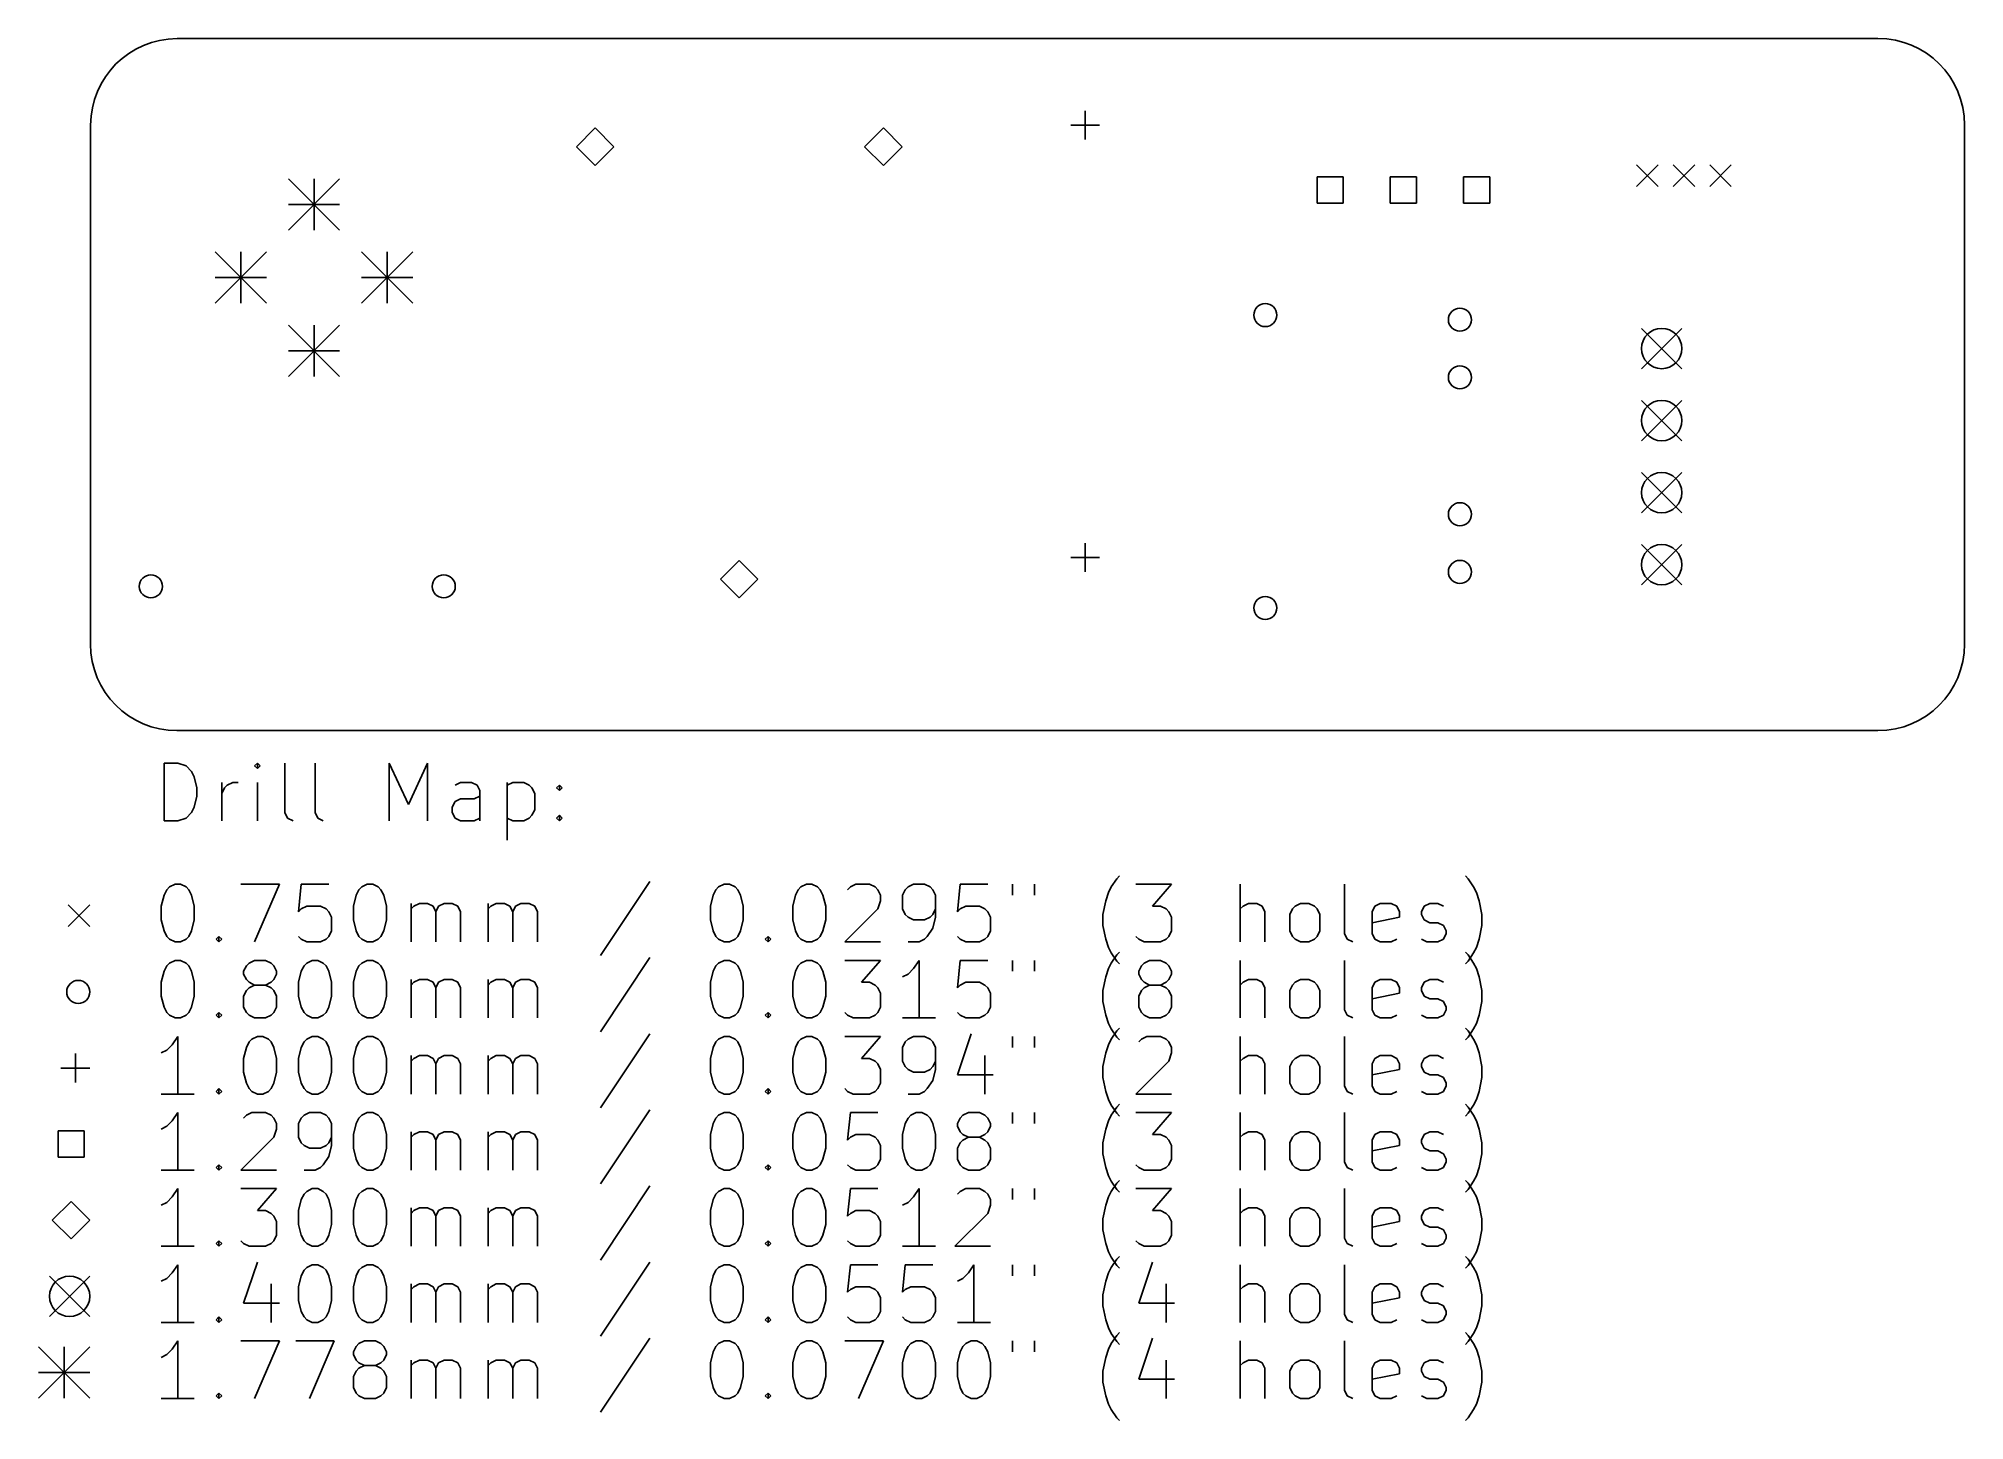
# Model space of a CAD drawing. Extents: x 10.2 to 77, y -59.9 to -12.
import ezdxf

# ---------------------------------------------------------------- set-up
doc = ezdxf.new("R2010")
doc.units = 0
doc.layers.add('BLACK', color=7, linetype='CONTINUOUS')

msp = doc.modelspace()

# ---------------------------------------------------------------- linework, layer by layer
at = {"layer": 'BLACK', "linetype": 'CONTINUOUS'}
for p, q in [((74.0037, -11.9963), (15, -12)), ((46.5, -14.5), (46.5, -15.5)), ((12, -15), (11.9963, -33.0037)), ((29.5, -15.1), (28.85, -15.75)), ((30.15, -15.75), (29.5, -15.1)), ((39.5, -15.1), (38.85, -15.75)), ((40.15, -15.75), (39.5, -15.1)), ((46, -15), (47, -15)), ((77.0037, -33.0037), (77.0037, -14.9963)), ((28.85, -15.75), (29.5, -16.4)), ((29.5, -16.4), (30.15, -15.75)), ((38.85, -15.75), (39.5, -16.4)), ((39.5, -16.4), (40.15, -15.75)), ((65.625, -16.375), (66.375, -17.125)), ((66.375, -16.375), (65.625, -17.125)), ((66.895, -16.375), (67.645, -17.125)), ((67.645, -16.375), (66.895, -17.125)), ((68.165, -16.375), (68.915, -17.125)), ((68.915, -16.375), (68.165, -17.125)), ((18.861, -16.861), (20.639, -18.639)), ((20.639, -16.861), (18.861, -18.639)), ((19.75, -16.861), (19.75, -18.639)), ((55.4561, -16.7939), (54.5439, -16.7939)), ((54.5439, -16.7939), (54.5439, -17.7061)), ((55.4561, -17.7061), (55.4561, -16.7939)), ((57.9961, -16.7939), (57.0839, -16.7939)), ((57.0839, -16.7939), (57.0839, -17.7061)), ((57.9961, -17.7061), (57.9961, -16.7939)), ((60.5361, -16.7939), (59.6239, -16.7939)), ((59.6239, -16.7939), (59.6239, -17.7061)), ((60.5361, -17.7061), (60.5361, -16.7939)), ((18.861, -17.75), (20.639, -17.75)), ((54.5439, -17.7061), (55.4561, -17.7061)), ((57.0839, -17.7061), (57.9961, -17.7061)), ((59.6239, -17.7061), (60.5361, -17.7061)), ((16.321, -19.401), (18.099, -21.179)), ((18.099, -19.401), (16.321, -21.179)), ((17.21, -19.401), (17.21, -21.179)), ((21.401, -19.401), (23.179, -21.179)), ((23.179, -19.401), (21.401, -21.179)), ((22.29, -19.401), (22.29, -21.179)), ((16.321, -20.29), (18.099, -20.29)), ((21.401, -20.29), (23.179, -20.29)), ((18.861, -21.941), (20.639, -23.719)), ((20.639, -21.941), (18.861, -23.719)), ((19.75, -21.941), (19.75, -23.719)), ((65.8, -22.05), (67.2, -23.45)), ((67.2, -22.05), (65.8, -23.45)), ((18.861, -22.83), (20.639, -22.83)), ((65.8, -24.55), (67.2, -25.95)), ((67.2, -24.55), (65.8, -25.95)), ((65.8, -27.05), (67.2, -28.45)), ((67.2, -27.05), (65.8, -28.45)), ((46, -30), (47, -30)), ((46.5, -29.5), (46.5, -30.5)), ((65.8, -29.55), (67.2, -30.95)), ((67.2, -29.55), (65.8, -30.95)), ((34.5, -30.1), (33.85, -30.75)), ((35.15, -30.75), (34.5, -30.1)), ((33.85, -30.75), (34.5, -31.4)), ((34.5, -31.4), (35.15, -30.75)), ((14.9963, -36.0037), (74.0037, -36.0037)), ((14.5475, -39.1334), (14.5475, -37.1334)), ((14.5475, -37.1334), (15.0237, -37.1334)), ((15.0237, -37.1334), (15.3094, -37.2287)), ((15.3094, -37.2287), (15.4999, -37.4192)), ((17.7856, -37.1334), (17.6904, -37.2287)), ((17.6904, -37.2287), (17.7856, -37.3239)), ((17.8808, -37.2287), (17.7856, -37.1334)), ((17.7856, -37.1334), (17.7856, -37.3239)), ((17.7856, -37.3239), (17.8808, -37.2287)), ((18.738, -38.8477), (18.738, -37.1334)), ((19.7856, -38.8477), (19.7856, -37.1334)), ((22.357, -39.1334), (22.357, -37.1334)), ((22.357, -37.1334), (23.0237, -38.562)), ((23.0237, -38.562), (23.6904, -37.1334)), ((23.6904, -37.1334), (23.6904, -39.1334)), ((15.4999, -37.4192), (15.5951, -37.6096)), ((15.5951, -37.6096), (15.6904, -37.9906)), ((15.6904, -37.9906), (15.6904, -38.2763)), ((16.5475, -39.1334), (16.5475, -37.8001)), ((16.5475, -38.1811), (16.6427, -37.9906)), ((16.6427, -37.9906), (16.738, -37.8953)), ((16.738, -37.8953), (16.9285, -37.8001)), ((16.9285, -37.8001), (17.1189, -37.8001)), ((17.7856, -39.1334), (17.7856, -37.8001)), ((24.8332, -37.8001), (24.6427, -37.8953)), ((25.2142, -37.8001), (24.8332, -37.8001)), ((25.4047, -37.8953), (25.2142, -37.8001)), ((25.4999, -38.0858), (25.4047, -37.8953)), ((26.4523, -37.8001), (26.4523, -39.8001)), ((26.4523, -37.8953), (26.6427, -37.8001)), ((26.6427, -37.8001), (27.0237, -37.8001)), ((27.0237, -37.8001), (27.2142, -37.8953)), ((27.2142, -37.8953), (27.3094, -37.9906)), ((27.3094, -37.9906), (27.4047, -38.1811)), ((28.1666, -37.9906), (28.2618, -37.8953)), ((28.2618, -38.0858), (28.1666, -37.9906)), ((28.2618, -37.8953), (28.357, -37.9906)), ((28.2618, -37.8953), (28.2618, -38.0858)), ((28.357, -37.9906), (28.2618, -38.0858)), ((15.5951, -38.6573), (15.4999, -38.8477)), ((15.6904, -38.2763), (15.5951, -38.6573)), ((24.5475, -38.6573), (24.6427, -38.4668)), ((24.5475, -38.8477), (24.5475, -38.6573)), ((24.6427, -38.4668), (24.8332, -38.3715)), ((24.8332, -38.3715), (25.3094, -38.3715)), ((25.3094, -38.3715), (25.4999, -38.2763)), ((25.4999, -39.1334), (25.4999, -38.0858)), ((27.4047, -38.1811), (27.4047, -38.7525)), ((15.0237, -39.1334), (14.5475, -39.1334)), ((15.3094, -39.0382), (15.0237, -39.1334)), ((15.4999, -38.8477), (15.3094, -39.0382)), ((18.8332, -39.0382), (18.738, -38.8477)), ((19.0237, -39.1334), (18.8332, -39.0382)), ((19.8808, -39.0382), (19.7856, -38.8477)), ((20.0713, -39.1334), (19.8808, -39.0382)), ((24.6427, -39.0382), (24.5475, -38.8477)), ((24.8332, -39.1334), (24.6427, -39.0382)), ((25.3094, -39.1334), (24.8332, -39.1334)), ((25.4999, -39.0382), (25.3094, -39.1334)), ((26.6427, -39.1334), (26.4523, -39.0382)), ((27.0237, -39.1334), (26.6427, -39.1334)), ((27.2142, -39.0382), (27.0237, -39.1334)), ((27.3094, -38.943), (27.2142, -39.0382)), ((27.4047, -38.7525), (27.3094, -38.943)), ((28.1666, -39.0382), (28.2618, -38.943)), ((28.2618, -39.1334), (28.1666, -39.0382)), ((28.2618, -38.943), (28.357, -39.0382)), ((28.2618, -38.943), (28.2618, -39.1334)), ((28.357, -39.0382), (28.2618, -39.1334)), ((14.738, -41.4287), (14.9285, -41.3334)), ((14.9285, -41.3334), (15.1189, -41.3334)), ((15.1189, -41.3334), (15.3094, -41.4287)), ((17.2142, -41.3334), (18.5475, -41.3334)), ((18.5475, -41.3334), (17.6904, -43.3334)), ((19.3094, -41.3334), (19.2142, -42.2858)), ((20.2618, -41.3334), (19.3094, -41.3334)), ((21.4047, -41.4287), (21.5951, -41.3334)), ((21.5951, -41.3334), (21.7856, -41.3334)), ((21.7856, -41.3334), (21.9761, -41.4287)), ((31.4047, -41.2382), (29.6904, -43.8096)), ((33.7856, -41.4287), (33.9761, -41.3334)), ((33.9761, -41.3334), (34.1666, -41.3334)), ((34.1666, -41.3334), (34.357, -41.4287)), ((36.6427, -41.4287), (36.8332, -41.3334)), ((36.8332, -41.3334), (37.0237, -41.3334)), ((37.0237, -41.3334), (37.2142, -41.4287)), ((38.357, -41.4287), (38.5475, -41.3334)), ((38.5475, -41.3334), (39.0237, -41.3334)), ((39.0237, -41.3334), (39.2142, -41.4287)), ((40.5475, -41.3334), (40.357, -41.4287)), ((40.9285, -41.3334), (40.5475, -41.3334)), ((41.1189, -41.4287), (40.9285, -41.3334)), ((42.1666, -41.3334), (42.0713, -42.2858)), ((43.1189, -41.3334), (42.1666, -41.3334)), ((43.9761, -41.3334), (43.9761, -41.7144)), ((44.738, -41.3334), (44.738, -41.7144)), ((47.4047, -41.4287), (47.5951, -41.143)), ((47.5951, -41.143), (47.6904, -41.0477)), ((48.2618, -41.3334), (49.4999, -41.3334)), ((49.4999, -41.3334), (48.8332, -42.0953)), ((51.8808, -43.3334), (51.8808, -41.3334)), ((55.4999, -43.0477), (55.4999, -41.3334)), ((59.7856, -41.143), (59.6904, -41.0477)), ((59.9761, -41.4287), (59.7856, -41.143)), ((11.2213, -42.0537), (11.9713, -42.8037)), ((11.9713, -42.0537), (11.2213, -42.8037)), ((14.4523, -42.0953), (14.5475, -41.7144)), ((14.5475, -41.7144), (14.6427, -41.5239)), ((14.6427, -41.5239), (14.738, -41.4287)), ((15.3094, -41.4287), (15.4047, -41.5239)), ((15.4047, -41.5239), (15.4999, -41.7144)), ((15.4999, -41.7144), (15.5951, -42.0953)), ((21.1189, -42.0953), (21.2142, -41.7144)), ((21.2142, -41.7144), (21.3094, -41.5239)), ((21.3094, -41.5239), (21.4047, -41.4287)), ((21.9761, -41.4287), (22.0713, -41.5239)), ((22.0713, -41.5239), (22.1666, -41.7144)), ((22.1666, -41.7144), (22.2618, -42.0953)), ((23.1189, -43.3334), (23.1189, -42.0001)), ((23.2142, -42.0953), (23.4047, -42.0001)), ((23.4047, -42.0001), (23.6904, -42.0001)), ((23.6904, -42.0001), (23.8808, -42.0953)), ((24.0713, -42.0953), (24.2618, -42.0001)), ((24.2618, -42.0001), (24.5475, -42.0001)), ((24.5475, -42.0001), (24.738, -42.0953)), ((25.7856, -43.3334), (25.7856, -42.0001)), ((25.8808, -42.0953), (26.0713, -42.0001)), ((26.0713, -42.0001), (26.357, -42.0001)), ((26.357, -42.0001), (26.5475, -42.0953)), ((26.738, -42.0953), (26.9285, -42.0001)), ((26.9285, -42.0001), (27.2142, -42.0001)), ((27.2142, -42.0001), (27.4047, -42.0953)), ((33.4999, -42.0953), (33.5951, -41.7144)), ((33.5951, -41.7144), (33.6904, -41.5239)), ((33.6904, -41.5239), (33.7856, -41.4287)), ((34.357, -41.4287), (34.4523, -41.5239)), ((34.4523, -41.5239), (34.5475, -41.7144)), ((34.5475, -41.7144), (34.6427, -42.0953)), ((36.357, -42.0953), (36.4523, -41.7144)), ((36.4523, -41.7144), (36.5475, -41.5239)), ((36.5475, -41.5239), (36.6427, -41.4287)), ((37.2142, -41.4287), (37.3094, -41.5239)), ((37.3094, -41.5239), (37.4047, -41.7144)), ((37.4047, -41.7144), (37.4999, -42.0953)), ((38.2618, -41.5239), (38.357, -41.4287)), ((39.2142, -41.4287), (39.3094, -41.5239)), ((39.3094, -41.5239), (39.4047, -41.7144)), ((39.4047, -41.9049), (39.3094, -42.1906)), ((39.4047, -41.7144), (39.4047, -41.9049)), ((40.2618, -41.5239), (40.1666, -41.7144)), ((40.1666, -41.7144), (40.1666, -42.1906)), ((40.357, -41.4287), (40.2618, -41.5239)), ((41.2142, -41.5239), (41.1189, -41.4287)), ((41.3094, -41.7144), (41.2142, -41.5239)), ((41.3094, -42.4763), (41.3094, -41.7144)), ((47.1189, -42.3811), (47.2142, -41.9049)), ((47.2142, -41.9049), (47.3094, -41.6192)), ((47.3094, -41.6192), (47.4047, -41.4287)), ((52.1666, -42.0001), (51.9761, -42.0953)), ((52.4523, -42.0001), (52.1666, -42.0001)), ((52.6427, -42.0953), (52.4523, -42.0001)), ((53.7856, -42.0953), (53.9761, -42.0001)), ((53.9761, -42.0001), (54.2618, -42.0001)), ((54.2618, -42.0001), (54.4523, -42.0953)), ((56.5475, -42.0953), (56.738, -42.0001)), ((56.738, -42.0001), (57.1189, -42.0001)), ((57.1189, -42.0001), (57.3094, -42.0953)), ((58.2618, -42.0953), (58.4523, -42.0001)), ((58.4523, -42.0001), (58.738, -42.0001)), ((58.738, -42.0001), (58.9285, -42.0953)), ((60.0713, -41.6192), (59.9761, -41.4287)), ((60.1666, -41.9049), (60.0713, -41.6192)), ((60.2618, -42.3811), (60.1666, -41.9049)), ((14.4523, -42.5715), (14.4523, -42.0953)), ((14.5475, -42.9525), (14.4523, -42.5715)), ((15.5951, -42.5715), (15.4999, -42.9525)), ((15.5951, -42.0953), (15.5951, -42.5715)), ((19.2142, -42.2858), (19.3094, -42.1906)), ((19.3094, -42.1906), (19.4999, -42.0953)), ((19.4999, -42.0953), (19.9761, -42.0953)), ((19.9761, -42.0953), (20.1666, -42.1906)), ((20.1666, -42.1906), (20.2618, -42.2858)), ((20.2618, -42.2858), (20.357, -42.4763)), ((20.357, -42.4763), (20.357, -42.9525)), ((21.1189, -42.5715), (21.1189, -42.0953)), ((21.2142, -42.9525), (21.1189, -42.5715)), ((22.2618, -42.5715), (22.1666, -42.9525)), ((22.2618, -42.0953), (22.2618, -42.5715)), ((23.1189, -42.1906), (23.2142, -42.0953)), ((23.8808, -42.0953), (23.9761, -42.2858)), ((23.9761, -42.2858), (24.0713, -42.0953)), ((23.9761, -42.2858), (23.9761, -43.3334)), ((24.738, -42.0953), (24.8332, -42.2858)), ((24.8332, -42.2858), (24.8332, -43.3334)), ((25.7856, -42.1906), (25.8808, -42.0953)), ((26.5475, -42.0953), (26.6427, -42.2858)), ((26.6427, -42.2858), (26.738, -42.0953)), ((26.6427, -42.2858), (26.6427, -43.3334)), ((27.4047, -42.0953), (27.4999, -42.2858)), ((27.4999, -42.2858), (27.4999, -43.3334)), ((33.4999, -42.5715), (33.4999, -42.0953)), ((33.5951, -42.9525), (33.4999, -42.5715)), ((34.6427, -42.5715), (34.5475, -42.9525)), ((34.6427, -42.0953), (34.6427, -42.5715)), ((36.357, -42.5715), (36.357, -42.0953)), ((36.4523, -42.9525), (36.357, -42.5715)), ((37.4999, -42.5715), (37.4047, -42.9525)), ((37.4999, -42.0953), (37.4999, -42.5715)), ((39.3094, -42.1906), (38.1666, -43.3334)), ((40.1666, -42.1906), (40.2618, -42.3811)), ((40.2618, -42.3811), (40.357, -42.4763)), ((40.357, -42.4763), (40.5475, -42.5715)), ((40.5475, -42.5715), (40.9285, -42.5715)), ((40.9285, -42.5715), (41.1189, -42.4763)), ((41.1189, -42.4763), (41.2142, -42.3811)), ((41.2142, -42.3811), (41.3094, -42.1906)), ((41.2142, -42.8573), (41.3094, -42.4763)), ((42.0713, -42.2858), (42.1666, -42.1906)), ((42.1666, -42.1906), (42.357, -42.0953)), ((42.357, -42.0953), (42.8332, -42.0953)), ((42.8332, -42.0953), (43.0237, -42.1906)), ((43.0237, -42.1906), (43.1189, -42.2858)), ((43.1189, -42.2858), (43.2142, -42.4763)), ((43.2142, -42.4763), (43.2142, -42.9525)), ((47.1189, -42.762), (47.1189, -42.3811)), ((48.8332, -42.0953), (49.1189, -42.0953)), ((49.1189, -42.0953), (49.3094, -42.1906)), ((49.3094, -42.1906), (49.4047, -42.2858)), ((49.4047, -42.2858), (49.4999, -42.4763)), ((49.4999, -42.4763), (49.4999, -42.9525)), ((51.9761, -42.0953), (51.8808, -42.1906)), ((52.738, -42.2858), (52.6427, -42.0953)), ((52.738, -43.3334), (52.738, -42.2858)), ((53.5951, -42.3811), (53.6904, -42.1906)), ((53.5951, -42.9525), (53.5951, -42.3811)), ((53.6904, -42.1906), (53.7856, -42.0953)), ((54.4523, -42.0953), (54.5475, -42.1906)), ((54.5475, -42.1906), (54.6427, -42.3811)), ((54.6427, -42.3811), (54.6427, -42.9525)), ((56.4523, -42.2858), (56.5475, -42.0953)), ((56.4523, -43.0477), (56.4523, -42.2858)), ((57.4047, -42.4763), (56.4523, -42.6668)), ((57.3094, -42.0953), (57.4047, -42.2858)), ((57.4047, -42.2858), (57.4047, -42.4763)), ((58.1666, -42.2858), (58.2618, -42.0953)), ((58.1666, -42.3811), (58.1666, -42.2858)), ((58.2618, -42.5715), (58.1666, -42.3811)), ((58.4523, -42.6668), (58.2618, -42.5715)), ((58.738, -42.6668), (58.4523, -42.6668)), ((58.9285, -42.762), (58.738, -42.6668)), ((60.2618, -42.762), (60.2618, -42.3811)), ((14.6427, -43.143), (14.5475, -42.9525)), ((14.738, -43.2382), (14.6427, -43.143)), ((14.9285, -43.3334), (14.738, -43.2382)), ((15.1189, -43.3334), (14.9285, -43.3334)), ((15.3094, -43.2382), (15.1189, -43.3334)), ((15.4047, -43.143), (15.3094, -43.2382)), ((15.4999, -42.9525), (15.4047, -43.143)), ((16.357, -43.2382), (16.4523, -43.143)), ((16.4523, -43.3334), (16.357, -43.2382)), ((16.4523, -43.143), (16.5475, -43.2382)), ((16.4523, -43.143), (16.4523, -43.3334)), ((16.5475, -43.2382), (16.4523, -43.3334)), ((19.3094, -43.2382), (19.2142, -43.143)), ((19.4999, -43.3334), (19.3094, -43.2382)), ((19.9761, -43.3334), (19.4999, -43.3334)), ((20.1666, -43.2382), (19.9761, -43.3334)), ((20.2618, -43.143), (20.1666, -43.2382)), ((20.357, -42.9525), (20.2618, -43.143)), ((21.3094, -43.143), (21.2142, -42.9525)), ((21.4047, -43.2382), (21.3094, -43.143)), ((21.5951, -43.3334), (21.4047, -43.2382)), ((21.7856, -43.3334), (21.5951, -43.3334)), ((21.9761, -43.2382), (21.7856, -43.3334)), ((22.0713, -43.143), (21.9761, -43.2382)), ((22.1666, -42.9525), (22.0713, -43.143)), ((33.6904, -43.143), (33.5951, -42.9525)), ((33.7856, -43.2382), (33.6904, -43.143)), ((33.9761, -43.3334), (33.7856, -43.2382)), ((34.1666, -43.3334), (33.9761, -43.3334)), ((34.357, -43.2382), (34.1666, -43.3334)), ((34.4523, -43.143), (34.357, -43.2382)), ((34.5475, -42.9525), (34.4523, -43.143)), ((35.4047, -43.2382), (35.4999, -43.143)), ((35.4999, -43.3334), (35.4047, -43.2382)), ((35.4999, -43.143), (35.5951, -43.2382)), ((35.4999, -43.143), (35.4999, -43.3334)), ((35.5951, -43.2382), (35.4999, -43.3334)), ((36.5475, -43.143), (36.4523, -42.9525)), ((36.6427, -43.2382), (36.5475, -43.143)), ((36.8332, -43.3334), (36.6427, -43.2382)), ((37.0237, -43.3334), (36.8332, -43.3334)), ((37.2142, -43.2382), (37.0237, -43.3334)), ((37.3094, -43.143), (37.2142, -43.2382)), ((37.4047, -42.9525), (37.3094, -43.143)), ((38.1666, -43.3334), (39.4047, -43.3334)), ((40.357, -43.3334), (40.738, -43.3334)), ((40.738, -43.3334), (40.9285, -43.2382)), ((40.9285, -43.2382), (41.0237, -43.143)), ((41.0237, -43.143), (41.2142, -42.8573)), ((42.1666, -43.2382), (42.0713, -43.143)), ((42.357, -43.3334), (42.1666, -43.2382)), ((42.8332, -43.3334), (42.357, -43.3334)), ((43.0237, -43.2382), (42.8332, -43.3334)), ((43.1189, -43.143), (43.0237, -43.2382)), ((43.2142, -42.9525), (43.1189, -43.143)), ((47.2142, -43.2382), (47.1189, -42.762)), ((47.3094, -43.5239), (47.2142, -43.2382)), ((48.357, -43.2382), (48.2618, -43.143)), ((48.5475, -43.3334), (48.357, -43.2382)), ((49.1189, -43.3334), (48.5475, -43.3334)), ((49.3094, -43.2382), (49.1189, -43.3334)), ((49.4047, -43.143), (49.3094, -43.2382)), ((49.4999, -42.9525), (49.4047, -43.143)), ((53.6904, -43.143), (53.5951, -42.9525)), ((53.7856, -43.2382), (53.6904, -43.143)), ((53.9761, -43.3334), (53.7856, -43.2382)), ((54.2618, -43.3334), (53.9761, -43.3334)), ((54.4523, -43.2382), (54.2618, -43.3334)), ((54.5475, -43.143), (54.4523, -43.2382)), ((54.6427, -42.9525), (54.5475, -43.143)), ((55.5951, -43.2382), (55.4999, -43.0477)), ((55.7856, -43.3334), (55.5951, -43.2382)), ((56.5475, -43.2382), (56.4523, -43.0477)), ((56.738, -43.3334), (56.5475, -43.2382)), ((57.1189, -43.3334), (56.738, -43.3334)), ((57.3094, -43.2382), (57.1189, -43.3334)), ((58.1666, -43.2382), (58.357, -43.3334)), ((58.357, -43.3334), (58.738, -43.3334)), ((58.738, -43.3334), (58.9285, -43.2382)), ((59.0237, -42.9525), (58.9285, -42.762)), ((58.9285, -43.2382), (59.0237, -43.0477)), ((59.0237, -43.0477), (59.0237, -42.9525)), ((60.0713, -43.5239), (60.1666, -43.2382)), ((60.1666, -43.2382), (60.2618, -42.762)), ((14.6427, -44.1639), (14.738, -44.0687)), ((14.738, -44.0687), (14.9285, -43.9734)), ((14.9285, -43.9734), (15.1189, -43.9734)), ((15.1189, -43.9734), (15.3094, -44.0687)), ((15.3094, -44.0687), (15.4047, -44.1639)), ((17.4047, -44.1639), (17.4999, -44.0687)), ((17.4999, -44.0687), (17.6904, -43.9734)), ((17.6904, -43.9734), (18.0713, -43.9734)), ((18.0713, -43.9734), (18.2618, -44.0687)), ((18.2618, -44.0687), (18.357, -44.1639)), ((19.4047, -44.1639), (19.4999, -44.0687)), ((19.4999, -44.0687), (19.6904, -43.9734)), ((19.6904, -43.9734), (19.8808, -43.9734)), ((19.8808, -43.9734), (20.0713, -44.0687)), ((20.0713, -44.0687), (20.1666, -44.1639)), ((21.3094, -44.1639), (21.4047, -44.0687)), ((21.4047, -44.0687), (21.5951, -43.9734)), ((21.5951, -43.9734), (21.7856, -43.9734)), ((21.7856, -43.9734), (21.9761, -44.0687)), ((21.9761, -44.0687), (22.0713, -44.1639)), ((31.4047, -43.8782), (29.6904, -46.4496)), ((33.6904, -44.1639), (33.7856, -44.0687)), ((33.7856, -44.0687), (33.9761, -43.9734)), ((33.9761, -43.9734), (34.1666, -43.9734)), ((34.1666, -43.9734), (34.357, -44.0687)), ((34.357, -44.0687), (34.4523, -44.1639)), ((36.5475, -44.1639), (36.6427, -44.0687)), ((36.6427, -44.0687), (36.8332, -43.9734)), ((36.8332, -43.9734), (37.0237, -43.9734)), ((37.0237, -43.9734), (37.2142, -44.0687)), ((37.2142, -44.0687), (37.3094, -44.1639)), ((38.1666, -43.9734), (39.4047, -43.9734)), ((39.4047, -43.9734), (38.738, -44.7353)), ((40.738, -43.9734), (40.5475, -44.2592)), ((40.738, -45.9734), (40.738, -43.9734)), ((42.1666, -43.9734), (42.0713, -44.9258)), ((43.1189, -43.9734), (42.1666, -43.9734)), ((43.9761, -43.9734), (43.9761, -44.3544)), ((44.738, -43.9734), (44.738, -44.3544)), ((47.4047, -43.7144), (47.3094, -43.5239)), ((47.3094, -44.2592), (47.4047, -44.0687)), ((47.5951, -44.0001), (47.4047, -43.7144)), ((47.4047, -44.0687), (47.5951, -43.783)), ((47.5951, -43.783), (47.6904, -43.6877)), ((47.6904, -44.0953), (47.5951, -44.0001)), ((48.4523, -44.1639), (48.5475, -44.0687)), ((48.5475, -44.0687), (48.738, -43.9734)), ((48.738, -43.9734), (49.1189, -43.9734)), ((49.1189, -43.9734), (49.3094, -44.0687)), ((49.3094, -44.0687), (49.4047, -44.1639)), ((51.8808, -45.9734), (51.8808, -43.9734)), ((55.4999, -45.6877), (55.4999, -43.9734)), ((59.7856, -43.783), (59.6904, -43.6877)), ((59.6904, -44.0953), (59.7856, -44.0001)), ((59.7856, -44.0001), (59.9761, -43.7144)), ((59.9761, -44.0687), (59.7856, -43.783)), ((59.9761, -43.7144), (60.0713, -43.5239)), ((60.0713, -44.2592), (59.9761, -44.0687)), ((14.4523, -44.7353), (14.5475, -44.3544)), ((14.4523, -45.2115), (14.4523, -44.7353)), ((14.5475, -44.3544), (14.6427, -44.1639)), ((15.4047, -44.1639), (15.4999, -44.3544)), ((15.4999, -44.3544), (15.5951, -44.7353)), ((15.5951, -44.7353), (15.5951, -45.2115)), ((17.3094, -44.3544), (17.4047, -44.1639)), ((17.3094, -44.4496), (17.3094, -44.3544)), ((17.4047, -44.6401), (17.3094, -44.4496)), ((17.4999, -44.7353), (17.4047, -44.6401)), ((17.6904, -44.8306), (17.4999, -44.7353)), ((18.2618, -44.7353), (18.0713, -44.8306)), ((18.357, -44.6401), (18.2618, -44.7353)), ((18.357, -44.1639), (18.4523, -44.3544)), ((18.4523, -44.4496), (18.357, -44.6401)), ((18.4523, -44.3544), (18.4523, -44.4496)), ((19.2142, -44.7353), (19.3094, -44.3544)), ((19.2142, -45.2115), (19.2142, -44.7353)), ((19.3094, -44.3544), (19.4047, -44.1639)), ((20.1666, -44.1639), (20.2618, -44.3544)), ((20.2618, -44.3544), (20.357, -44.7353)), ((20.357, -44.7353), (20.357, -45.2115)), ((21.1189, -44.7353), (21.2142, -44.3544)), ((21.1189, -45.2115), (21.1189, -44.7353)), ((21.2142, -44.3544), (21.3094, -44.1639)), ((22.0713, -44.1639), (22.1666, -44.3544)), ((22.1666, -44.3544), (22.2618, -44.7353)), ((22.2618, -44.7353), (22.2618, -45.2115)), ((23.1189, -45.9734), (23.1189, -44.6401)), ((23.1189, -44.8306), (23.2142, -44.7353)), ((23.2142, -44.7353), (23.4047, -44.6401)), ((23.4047, -44.6401), (23.6904, -44.6401)), ((23.6904, -44.6401), (23.8808, -44.7353)), ((23.8808, -44.7353), (23.9761, -44.9258)), ((23.9761, -44.9258), (24.0713, -44.7353)), ((24.0713, -44.7353), (24.2618, -44.6401)), ((24.2618, -44.6401), (24.5475, -44.6401)), ((24.5475, -44.6401), (24.738, -44.7353)), ((24.738, -44.7353), (24.8332, -44.9258)), ((25.7856, -45.9734), (25.7856, -44.6401)), ((25.7856, -44.8306), (25.8808, -44.7353)), ((25.8808, -44.7353), (26.0713, -44.6401)), ((26.0713, -44.6401), (26.357, -44.6401)), ((26.357, -44.6401), (26.5475, -44.7353)), ((26.5475, -44.7353), (26.6427, -44.9258)), ((26.6427, -44.9258), (26.738, -44.7353)), ((26.738, -44.7353), (26.9285, -44.6401)), ((26.9285, -44.6401), (27.2142, -44.6401)), ((27.2142, -44.6401), (27.4047, -44.7353)), ((27.4047, -44.7353), (27.4999, -44.9258)), ((33.4999, -44.7353), (33.5951, -44.3544)), ((33.4999, -45.2115), (33.4999, -44.7353)), ((33.5951, -44.3544), (33.6904, -44.1639)), ((34.4523, -44.1639), (34.5475, -44.3544)), ((34.5475, -44.3544), (34.6427, -44.7353)), ((34.6427, -44.7353), (34.6427, -45.2115)), ((36.357, -44.7353), (36.4523, -44.3544)), ((36.357, -45.2115), (36.357, -44.7353)), ((36.4523, -44.3544), (36.5475, -44.1639)), ((37.3094, -44.1639), (37.4047, -44.3544)), ((37.4047, -44.3544), (37.4999, -44.7353)), ((37.4999, -44.7353), (37.4999, -45.2115)), ((38.738, -44.7353), (39.0237, -44.7353)), ((39.0237, -44.7353), (39.2142, -44.8306)), ((40.357, -44.4496), (40.1666, -44.5449)), ((40.5475, -44.2592), (40.357, -44.4496)), ((42.1666, -44.8306), (42.357, -44.7353)), ((42.357, -44.7353), (42.8332, -44.7353)), ((42.8332, -44.7353), (43.0237, -44.8306)), ((47.1189, -45.0211), (47.2142, -44.5449)), ((47.2142, -44.5449), (47.3094, -44.2592)), ((48.357, -44.3544), (48.4523, -44.1639)), ((48.357, -44.4496), (48.357, -44.3544)), ((48.4523, -44.6401), (48.357, -44.4496)), ((48.5475, -44.7353), (48.4523, -44.6401)), ((48.738, -44.8306), (48.5475, -44.7353)), ((49.3094, -44.7353), (49.1189, -44.8306)), ((49.4047, -44.6401), (49.3094, -44.7353)), ((49.4047, -44.1639), (49.4999, -44.3544)), ((49.4999, -44.4496), (49.4047, -44.6401)), ((49.4999, -44.3544), (49.4999, -44.4496)), ((51.9761, -44.7353), (51.8808, -44.8306)), ((52.1666, -44.6401), (51.9761, -44.7353)), ((52.4523, -44.6401), (52.1666, -44.6401)), ((52.6427, -44.7353), (52.4523, -44.6401)), ((52.738, -44.9258), (52.6427, -44.7353)), ((53.6904, -44.8306), (53.7856, -44.7353)), ((53.7856, -44.7353), (53.9761, -44.6401)), ((53.9761, -44.6401), (54.2618, -44.6401)), ((54.2618, -44.6401), (54.4523, -44.7353)), ((54.4523, -44.7353), (54.5475, -44.8306)), ((56.4523, -44.9258), (56.5475, -44.7353)), ((56.5475, -44.7353), (56.738, -44.6401)), ((56.738, -44.6401), (57.1189, -44.6401)), ((57.1189, -44.6401), (57.3094, -44.7353)), ((57.3094, -44.7353), (57.4047, -44.9258)), ((58.1666, -44.9258), (58.2618, -44.7353)), ((58.2618, -44.7353), (58.4523, -44.6401)), ((58.4523, -44.6401), (58.738, -44.6401)), ((58.738, -44.6401), (58.9285, -44.7353)), ((60.1666, -44.5449), (60.0713, -44.2592)), ((60.2618, -45.0211), (60.1666, -44.5449)), ((14.5475, -45.5925), (14.4523, -45.2115)), ((15.5951, -45.2115), (15.4999, -45.5925)), ((17.4047, -45.0211), (17.3094, -45.2115)), ((17.3094, -45.2115), (17.3094, -45.5925)), ((17.4999, -44.9258), (17.4047, -45.0211)), ((17.6904, -44.8306), (17.4999, -44.9258)), ((18.0713, -44.8306), (17.6904, -44.8306)), ((18.2618, -44.9258), (18.0713, -44.8306)), ((18.357, -45.0211), (18.2618, -44.9258)), ((18.4523, -45.2115), (18.357, -45.0211)), ((18.4523, -45.5925), (18.4523, -45.2115)), ((19.3094, -45.5925), (19.2142, -45.2115)), ((20.357, -45.2115), (20.2618, -45.5925)), ((21.2142, -45.5925), (21.1189, -45.2115)), ((22.2618, -45.2115), (22.1666, -45.5925)), ((23.9761, -44.9258), (23.9761, -45.9734)), ((24.8332, -44.9258), (24.8332, -45.9734)), ((26.6427, -44.9258), (26.6427, -45.9734)), ((27.4999, -44.9258), (27.4999, -45.9734)), ((33.5951, -45.5925), (33.4999, -45.2115)), ((34.6427, -45.2115), (34.5475, -45.5925)), ((36.4523, -45.5925), (36.357, -45.2115)), ((37.4999, -45.2115), (37.4047, -45.5925)), ((39.2142, -44.8306), (39.3094, -44.9258)), ((39.3094, -44.9258), (39.4047, -45.1163)), ((39.4047, -45.1163), (39.4047, -45.5925)), ((42.0713, -44.9258), (42.1666, -44.8306)), ((43.0237, -44.8306), (43.1189, -44.9258)), ((43.1189, -44.9258), (43.2142, -45.1163)), ((43.2142, -45.1163), (43.2142, -45.5925)), ((47.1189, -45.402), (47.1189, -45.0211)), ((47.2142, -45.8782), (47.1189, -45.402)), ((48.4523, -45.0211), (48.357, -45.2115)), ((48.357, -45.2115), (48.357, -45.5925)), ((48.5475, -44.9258), (48.4523, -45.0211)), ((48.738, -44.8306), (48.5475, -44.9258)), ((49.1189, -44.8306), (48.738, -44.8306)), ((49.3094, -44.9258), (49.1189, -44.8306)), ((49.4047, -45.0211), (49.3094, -44.9258)), ((49.4999, -45.2115), (49.4047, -45.0211)), ((49.4999, -45.5925), (49.4999, -45.2115)), ((52.738, -45.9734), (52.738, -44.9258)), ((53.5951, -45.0211), (53.6904, -44.8306)), ((53.5951, -45.5925), (53.5951, -45.0211)), ((54.5475, -44.8306), (54.6427, -45.0211)), ((54.6427, -45.0211), (54.6427, -45.5925)), ((56.4523, -45.6877), (56.4523, -44.9258)), ((57.4047, -45.1163), (56.4523, -45.3068)), ((57.4047, -44.9258), (57.4047, -45.1163)), ((58.1666, -45.0211), (58.1666, -44.9258)), ((58.2618, -45.2115), (58.1666, -45.0211)), ((58.4523, -45.3068), (58.2618, -45.2115)), ((58.738, -45.3068), (58.4523, -45.3068)), ((58.9285, -45.402), (58.738, -45.3068)), ((59.0237, -45.5925), (58.9285, -45.402)), ((60.1666, -45.8782), (60.2618, -45.402)), ((60.2618, -45.402), (60.2618, -45.0211)), ((14.6427, -45.783), (14.5475, -45.5925)), ((14.738, -45.8782), (14.6427, -45.783)), ((14.9285, -45.9734), (14.738, -45.8782)), ((15.1189, -45.9734), (14.9285, -45.9734)), ((15.3094, -45.8782), (15.1189, -45.9734)), ((15.4047, -45.783), (15.3094, -45.8782)), ((15.4999, -45.5925), (15.4047, -45.783)), ((16.357, -45.8782), (16.4523, -45.783)), ((16.4523, -45.9734), (16.357, -45.8782)), ((16.4523, -45.783), (16.5475, -45.8782)), ((16.4523, -45.783), (16.4523, -45.9734)), ((16.5475, -45.8782), (16.4523, -45.9734)), ((17.3094, -45.5925), (17.4047, -45.783)), ((17.4047, -45.783), (17.4999, -45.8782)), ((17.4999, -45.8782), (17.6904, -45.9734)), ((17.6904, -45.9734), (18.0713, -45.9734)), ((18.0713, -45.9734), (18.2618, -45.8782)), ((18.2618, -45.8782), (18.357, -45.783)), ((18.357, -45.783), (18.4523, -45.5925)), ((19.4047, -45.783), (19.3094, -45.5925)), ((19.4999, -45.8782), (19.4047, -45.783)), ((19.6904, -45.9734), (19.4999, -45.8782)), ((19.8808, -45.9734), (19.6904, -45.9734)), ((20.0713, -45.8782), (19.8808, -45.9734)), ((20.1666, -45.783), (20.0713, -45.8782)), ((20.2618, -45.5925), (20.1666, -45.783)), ((21.3094, -45.783), (21.2142, -45.5925)), ((21.4047, -45.8782), (21.3094, -45.783)), ((21.5951, -45.9734), (21.4047, -45.8782)), ((21.7856, -45.9734), (21.5951, -45.9734)), ((21.9761, -45.8782), (21.7856, -45.9734)), ((22.0713, -45.783), (21.9761, -45.8782)), ((22.1666, -45.5925), (22.0713, -45.783)), ((33.6904, -45.783), (33.5951, -45.5925)), ((33.7856, -45.8782), (33.6904, -45.783)), ((33.9761, -45.9734), (33.7856, -45.8782)), ((34.1666, -45.9734), (33.9761, -45.9734)), ((34.357, -45.8782), (34.1666, -45.9734)), ((34.4523, -45.783), (34.357, -45.8782)), ((34.5475, -45.5925), (34.4523, -45.783)), ((35.4047, -45.8782), (35.4999, -45.783)), ((35.4999, -45.9734), (35.4047, -45.8782)), ((35.4999, -45.783), (35.5951, -45.8782)), ((35.4999, -45.783), (35.4999, -45.9734)), ((35.5951, -45.8782), (35.4999, -45.9734)), ((36.5475, -45.783), (36.4523, -45.5925)), ((36.6427, -45.8782), (36.5475, -45.783)), ((36.8332, -45.9734), (36.6427, -45.8782)), ((37.0237, -45.9734), (36.8332, -45.9734)), ((37.2142, -45.8782), (37.0237, -45.9734)), ((37.3094, -45.783), (37.2142, -45.8782)), ((37.4047, -45.5925), (37.3094, -45.783)), ((38.2618, -45.8782), (38.1666, -45.783)), ((38.4523, -45.9734), (38.2618, -45.8782)), ((39.0237, -45.9734), (38.4523, -45.9734)), ((39.2142, -45.8782), (39.0237, -45.9734)), ((39.3094, -45.783), (39.2142, -45.8782)), ((39.4047, -45.5925), (39.3094, -45.783)), ((41.3094, -45.9734), (40.1666, -45.9734)), ((42.1666, -45.8782), (42.0713, -45.783)), ((42.357, -45.9734), (42.1666, -45.8782)), ((42.8332, -45.9734), (42.357, -45.9734)), ((43.0237, -45.8782), (42.8332, -45.9734)), ((43.1189, -45.783), (43.0237, -45.8782)), ((43.2142, -45.5925), (43.1189, -45.783)), ((47.3094, -46.1639), (47.2142, -45.8782)), ((48.357, -45.5925), (48.4523, -45.783)), ((48.4523, -45.783), (48.5475, -45.8782)), ((48.5475, -45.8782), (48.738, -45.9734)), ((48.738, -45.9734), (49.1189, -45.9734)), ((49.1189, -45.9734), (49.3094, -45.8782)), ((49.3094, -45.8782), (49.4047, -45.783)), ((49.4047, -45.783), (49.4999, -45.5925)), ((53.6904, -45.783), (53.5951, -45.5925)), ((53.7856, -45.8782), (53.6904, -45.783)), ((53.9761, -45.9734), (53.7856, -45.8782)), ((54.2618, -45.9734), (53.9761, -45.9734)), ((54.4523, -45.8782), (54.2618, -45.9734)), ((54.5475, -45.783), (54.4523, -45.8782)), ((54.6427, -45.5925), (54.5475, -45.783)), ((55.5951, -45.8782), (55.4999, -45.6877)), ((55.7856, -45.9734), (55.5951, -45.8782)), ((56.5475, -45.8782), (56.4523, -45.6877)), ((56.738, -45.9734), (56.5475, -45.8782)), ((57.1189, -45.9734), (56.738, -45.9734)), ((57.3094, -45.8782), (57.1189, -45.9734)), ((58.1666, -45.8782), (58.357, -45.9734)), ((58.357, -45.9734), (58.738, -45.9734)), ((58.738, -45.9734), (58.9285, -45.8782)), ((58.9285, -45.8782), (59.0237, -45.6877)), ((59.0237, -45.6877), (59.0237, -45.5925)), ((60.0713, -46.1639), (60.1666, -45.8782)), ((15.0237, -46.6134), (14.8332, -46.8992)), ((15.0237, -48.6134), (15.0237, -46.6134)), ((17.4999, -46.8039), (17.5951, -46.7087)), ((17.5951, -46.7087), (17.7856, -46.6134)), ((17.7856, -46.6134), (17.9761, -46.6134)), ((17.9761, -46.6134), (18.1666, -46.7087)), ((18.1666, -46.7087), (18.2618, -46.8039)), ((19.4047, -46.8039), (19.4999, -46.7087)), ((19.4999, -46.7087), (19.6904, -46.6134)), ((19.6904, -46.6134), (19.8808, -46.6134)), ((19.8808, -46.6134), (20.0713, -46.7087)), ((20.0713, -46.7087), (20.1666, -46.8039)), ((21.3094, -46.8039), (21.4047, -46.7087)), ((21.4047, -46.7087), (21.5951, -46.6134)), ((21.5951, -46.6134), (21.7856, -46.6134)), ((21.7856, -46.6134), (21.9761, -46.7087)), ((21.9761, -46.7087), (22.0713, -46.8039)), ((31.4047, -46.5182), (29.6904, -49.0896)), ((33.6904, -46.8039), (33.7856, -46.7087)), ((33.7856, -46.7087), (33.9761, -46.6134)), ((33.9761, -46.6134), (34.1666, -46.6134)), ((34.1666, -46.6134), (34.357, -46.7087)), ((34.357, -46.7087), (34.4523, -46.8039)), ((36.5475, -46.8039), (36.6427, -46.7087)), ((36.6427, -46.7087), (36.8332, -46.6134)), ((36.8332, -46.6134), (37.0237, -46.6134)), ((37.0237, -46.6134), (37.2142, -46.7087)), ((37.2142, -46.7087), (37.3094, -46.8039)), ((38.1666, -46.6134), (39.4047, -46.6134)), ((39.4047, -46.6134), (38.738, -47.3753)), ((40.357, -46.7087), (40.2618, -46.8039)), ((40.5475, -46.6134), (40.357, -46.7087)), ((40.9285, -46.6134), (40.5475, -46.6134)), ((41.1189, -46.7087), (40.9285, -46.6134)), ((41.2142, -46.8039), (41.1189, -46.7087)), ((42.5475, -46.5182), (42.0713, -47.9468)), ((43.9761, -46.6134), (43.9761, -46.9944)), ((44.738, -46.6134), (44.738, -46.9944)), ((47.4047, -46.3544), (47.3094, -46.1639)), ((47.3094, -46.8992), (47.4047, -46.7087)), ((47.5951, -46.6401), (47.4047, -46.3544)), ((47.4047, -46.7087), (47.5951, -46.423)), ((47.5951, -46.423), (47.6904, -46.3277)), ((47.6904, -46.7353), (47.5951, -46.6401)), ((48.357, -46.8039), (48.4523, -46.7087)), ((48.4523, -46.7087), (48.6427, -46.6134)), ((48.6427, -46.6134), (49.1189, -46.6134)), ((49.1189, -46.6134), (49.3094, -46.7087)), ((49.3094, -46.7087), (49.4047, -46.8039)), ((51.8808, -48.6134), (51.8808, -46.6134)), ((55.4999, -48.3277), (55.4999, -46.6134)), ((59.7856, -46.423), (59.6904, -46.3277)), ((59.6904, -46.7353), (59.7856, -46.6401)), ((59.7856, -46.6401), (59.9761, -46.3544)), ((59.9761, -46.7087), (59.7856, -46.423)), ((59.9761, -46.3544), (60.0713, -46.1639)), ((60.0713, -46.8992), (59.9761, -46.7087)), ((11.4713, -47.2087), (11.4713, -48.2087)), ((14.6427, -47.0896), (14.4523, -47.1849)), ((14.8332, -46.8992), (14.6427, -47.0896)), ((17.3094, -47.3753), (17.4047, -46.9944)), ((17.3094, -47.8515), (17.3094, -47.3753)), ((17.4047, -46.9944), (17.4999, -46.8039)), ((18.2618, -46.8039), (18.357, -46.9944)), ((18.357, -46.9944), (18.4523, -47.3753)), ((18.4523, -47.3753), (18.4523, -47.8515)), ((19.2142, -47.3753), (19.3094, -46.9944)), ((19.2142, -47.8515), (19.2142, -47.3753)), ((19.3094, -46.9944), (19.4047, -46.8039)), ((20.1666, -46.8039), (20.2618, -46.9944)), ((20.2618, -46.9944), (20.357, -47.3753)), ((20.357, -47.3753), (20.357, -47.8515)), ((21.1189, -47.3753), (21.2142, -46.9944)), ((21.1189, -47.8515), (21.1189, -47.3753)), ((21.2142, -46.9944), (21.3094, -46.8039)), ((22.0713, -46.8039), (22.1666, -46.9944)), ((22.1666, -46.9944), (22.2618, -47.3753)), ((22.2618, -47.3753), (22.2618, -47.8515)), ((23.1189, -48.6134), (23.1189, -47.2801)), ((23.1189, -47.4706), (23.2142, -47.3753)), ((23.2142, -47.3753), (23.4047, -47.2801)), ((23.4047, -47.2801), (23.6904, -47.2801)), ((23.6904, -47.2801), (23.8808, -47.3753)), ((23.8808, -47.3753), (23.9761, -47.5658)), ((23.9761, -47.5658), (24.0713, -47.3753)), ((24.0713, -47.3753), (24.2618, -47.2801)), ((24.2618, -47.2801), (24.5475, -47.2801)), ((24.5475, -47.2801), (24.738, -47.3753)), ((24.738, -47.3753), (24.8332, -47.5658)), ((25.7856, -48.6134), (25.7856, -47.2801)), ((25.7856, -47.4706), (25.8808, -47.3753)), ((25.8808, -47.3753), (26.0713, -47.2801)), ((26.0713, -47.2801), (26.357, -47.2801)), ((26.357, -47.2801), (26.5475, -47.3753)), ((26.5475, -47.3753), (26.6427, -47.5658)), ((26.6427, -47.5658), (26.738, -47.3753)), ((26.738, -47.3753), (26.9285, -47.2801)), ((26.9285, -47.2801), (27.2142, -47.2801)), ((27.2142, -47.2801), (27.4047, -47.3753)), ((27.4047, -47.3753), (27.4999, -47.5658)), ((33.4999, -47.3753), (33.5951, -46.9944)), ((33.4999, -47.8515), (33.4999, -47.3753)), ((33.5951, -46.9944), (33.6904, -46.8039)), ((34.4523, -46.8039), (34.5475, -46.9944)), ((34.5475, -46.9944), (34.6427, -47.3753)), ((34.6427, -47.3753), (34.6427, -47.8515)), ((36.357, -47.3753), (36.4523, -46.9944)), ((36.357, -47.8515), (36.357, -47.3753)), ((36.4523, -46.9944), (36.5475, -46.8039)), ((37.3094, -46.8039), (37.4047, -46.9944)), ((37.4047, -46.9944), (37.4999, -47.3753)), ((37.4999, -47.3753), (37.4999, -47.8515)), ((38.738, -47.3753), (39.0237, -47.3753)), ((39.0237, -47.3753), (39.2142, -47.4706)), ((40.2618, -46.8039), (40.1666, -46.9944)), ((40.1666, -46.9944), (40.1666, -47.4706)), ((41.3094, -46.9944), (41.2142, -46.8039)), ((41.3094, -47.7563), (41.3094, -46.9944)), ((43.0237, -47.2801), (43.0237, -48.6134)), ((47.1189, -47.6611), (47.2142, -47.1849)), ((47.2142, -47.1849), (47.3094, -46.8992)), ((49.4047, -46.8039), (49.4999, -46.9944)), ((49.4999, -47.1849), (49.4047, -47.4706)), ((49.4999, -46.9944), (49.4999, -47.1849)), ((51.9761, -47.3753), (51.8808, -47.4706)), ((52.1666, -47.2801), (51.9761, -47.3753)), ((52.4523, -47.2801), (52.1666, -47.2801)), ((52.6427, -47.3753), (52.4523, -47.2801)), ((52.738, -47.5658), (52.6427, -47.3753)), ((53.6904, -47.4706), (53.7856, -47.3753)), ((53.7856, -47.3753), (53.9761, -47.2801)), ((53.9761, -47.2801), (54.2618, -47.2801)), ((54.2618, -47.2801), (54.4523, -47.3753)), ((54.4523, -47.3753), (54.5475, -47.4706)), ((56.4523, -47.5658), (56.5475, -47.3753)), ((56.5475, -47.3753), (56.738, -47.2801)), ((56.738, -47.2801), (57.1189, -47.2801)), ((57.1189, -47.2801), (57.3094, -47.3753)), ((57.3094, -47.3753), (57.4047, -47.5658)), ((58.1666, -47.5658), (58.2618, -47.3753)), ((58.2618, -47.3753), (58.4523, -47.2801)), ((58.4523, -47.2801), (58.738, -47.2801)), ((58.738, -47.2801), (58.9285, -47.3753)), ((60.1666, -47.1849), (60.0713, -46.8992)), ((60.2618, -47.6611), (60.1666, -47.1849)), ((10.9713, -47.7087), (11.9713, -47.7087)), ((17.4047, -48.2325), (17.3094, -47.8515)), ((18.4523, -47.8515), (18.357, -48.2325)), ((19.3094, -48.2325), (19.2142, -47.8515)), ((20.357, -47.8515), (20.2618, -48.2325)), ((21.2142, -48.2325), (21.1189, -47.8515)), ((22.2618, -47.8515), (22.1666, -48.2325)), ((23.9761, -47.5658), (23.9761, -48.6134)), ((24.8332, -47.5658), (24.8332, -48.6134)), ((26.6427, -47.5658), (26.6427, -48.6134)), ((27.4999, -47.5658), (27.4999, -48.6134)), ((33.5951, -48.2325), (33.4999, -47.8515)), ((34.6427, -47.8515), (34.5475, -48.2325)), ((36.4523, -48.2325), (36.357, -47.8515)), ((37.4999, -47.8515), (37.4047, -48.2325)), ((39.2142, -47.4706), (39.3094, -47.5658)), ((39.3094, -47.5658), (39.4047, -47.7563)), ((39.4047, -47.7563), (39.4047, -48.2325)), ((40.1666, -47.4706), (40.2618, -47.6611)), ((40.2618, -47.6611), (40.357, -47.7563)), ((40.357, -47.7563), (40.5475, -47.8515)), ((40.5475, -47.8515), (40.9285, -47.8515)), ((40.9285, -47.8515), (41.1189, -47.7563)), ((41.1189, -47.7563), (41.2142, -47.6611)), ((41.2142, -47.6611), (41.3094, -47.4706)), ((41.2142, -48.1373), (41.3094, -47.7563)), ((42.0713, -47.9468), (43.3094, -47.9468)), ((47.1189, -48.042), (47.1189, -47.6611)), ((47.2142, -48.5182), (47.1189, -48.042)), ((49.4047, -47.4706), (48.2618, -48.6134)), ((52.738, -48.6134), (52.738, -47.5658)), ((53.5951, -47.6611), (53.6904, -47.4706)), ((53.5951, -48.2325), (53.5951, -47.6611)), ((54.5475, -47.4706), (54.6427, -47.6611)), ((54.6427, -47.6611), (54.6427, -48.2325)), ((56.4523, -48.3277), (56.4523, -47.5658)), ((57.4047, -47.7563), (56.4523, -47.9468)), ((57.4047, -47.5658), (57.4047, -47.7563)), ((58.1666, -47.6611), (58.1666, -47.5658)), ((58.2618, -47.8515), (58.1666, -47.6611)), ((58.4523, -47.9468), (58.2618, -47.8515)), ((58.738, -47.9468), (58.4523, -47.9468)), ((58.9285, -48.042), (58.738, -47.9468)), ((59.0237, -48.2325), (58.9285, -48.042)), ((60.1666, -48.5182), (60.2618, -48.042)), ((60.2618, -48.042), (60.2618, -47.6611)), ((15.5951, -48.6134), (14.4523, -48.6134)), ((16.357, -48.5182), (16.4523, -48.423)), ((16.4523, -48.6134), (16.357, -48.5182)), ((16.4523, -48.423), (16.5475, -48.5182)), ((16.4523, -48.423), (16.4523, -48.6134)), ((16.5475, -48.5182), (16.4523, -48.6134)), ((17.4999, -48.423), (17.4047, -48.2325)), ((17.5951, -48.5182), (17.4999, -48.423)), ((17.7856, -48.6134), (17.5951, -48.5182)), ((17.9761, -48.6134), (17.7856, -48.6134)), ((18.1666, -48.5182), (17.9761, -48.6134)), ((18.2618, -48.423), (18.1666, -48.5182)), ((18.357, -48.2325), (18.2618, -48.423)), ((19.4047, -48.423), (19.3094, -48.2325)), ((19.4999, -48.5182), (19.4047, -48.423)), ((19.6904, -48.6134), (19.4999, -48.5182)), ((19.8808, -48.6134), (19.6904, -48.6134)), ((20.0713, -48.5182), (19.8808, -48.6134)), ((20.1666, -48.423), (20.0713, -48.5182)), ((20.2618, -48.2325), (20.1666, -48.423)), ((21.3094, -48.423), (21.2142, -48.2325)), ((21.4047, -48.5182), (21.3094, -48.423)), ((21.5951, -48.6134), (21.4047, -48.5182)), ((21.7856, -48.6134), (21.5951, -48.6134)), ((21.9761, -48.5182), (21.7856, -48.6134)), ((22.0713, -48.423), (21.9761, -48.5182)), ((22.1666, -48.2325), (22.0713, -48.423)), ((33.6904, -48.423), (33.5951, -48.2325)), ((33.7856, -48.5182), (33.6904, -48.423)), ((33.9761, -48.6134), (33.7856, -48.5182)), ((34.1666, -48.6134), (33.9761, -48.6134)), ((34.357, -48.5182), (34.1666, -48.6134)), ((34.4523, -48.423), (34.357, -48.5182)), ((34.5475, -48.2325), (34.4523, -48.423)), ((35.4047, -48.5182), (35.4999, -48.423)), ((35.4999, -48.6134), (35.4047, -48.5182)), ((35.4999, -48.423), (35.5951, -48.5182)), ((35.4999, -48.423), (35.4999, -48.6134)), ((35.5951, -48.5182), (35.4999, -48.6134)), ((36.5475, -48.423), (36.4523, -48.2325)), ((36.6427, -48.5182), (36.5475, -48.423)), ((36.8332, -48.6134), (36.6427, -48.5182)), ((37.0237, -48.6134), (36.8332, -48.6134)), ((37.2142, -48.5182), (37.0237, -48.6134)), ((37.3094, -48.423), (37.2142, -48.5182)), ((37.4047, -48.2325), (37.3094, -48.423)), ((38.2618, -48.5182), (38.1666, -48.423)), ((38.4523, -48.6134), (38.2618, -48.5182)), ((39.0237, -48.6134), (38.4523, -48.6134)), ((39.2142, -48.5182), (39.0237, -48.6134)), ((39.3094, -48.423), (39.2142, -48.5182)), ((39.4047, -48.2325), (39.3094, -48.423)), ((40.357, -48.6134), (40.738, -48.6134)), ((40.738, -48.6134), (40.9285, -48.5182)), ((40.9285, -48.5182), (41.0237, -48.423)), ((41.0237, -48.423), (41.2142, -48.1373)), ((47.3094, -48.8039), (47.2142, -48.5182)), ((48.2618, -48.6134), (49.4999, -48.6134)), ((53.6904, -48.423), (53.5951, -48.2325)), ((53.7856, -48.5182), (53.6904, -48.423)), ((53.9761, -48.6134), (53.7856, -48.5182)), ((54.2618, -48.6134), (53.9761, -48.6134)), ((54.4523, -48.5182), (54.2618, -48.6134)), ((54.5475, -48.423), (54.4523, -48.5182)), ((54.6427, -48.2325), (54.5475, -48.423)), ((55.5951, -48.5182), (55.4999, -48.3277)), ((55.7856, -48.6134), (55.5951, -48.5182)), ((56.5475, -48.5182), (56.4523, -48.3277)), ((56.738, -48.6134), (56.5475, -48.5182)), ((57.1189, -48.6134), (56.738, -48.6134)), ((57.3094, -48.5182), (57.1189, -48.6134)), ((58.1666, -48.5182), (58.357, -48.6134)), ((58.357, -48.6134), (58.738, -48.6134)), ((58.738, -48.6134), (58.9285, -48.5182)), ((58.9285, -48.5182), (59.0237, -48.3277)), ((59.0237, -48.3277), (59.0237, -48.2325)), ((60.0713, -48.8039), (60.1666, -48.5182)), ((15.0237, -49.2534), (14.8332, -49.5392)), ((15.0237, -51.2534), (15.0237, -49.2534)), ((17.3094, -49.4439), (17.4047, -49.3487)), ((17.4047, -49.3487), (17.5951, -49.2534)), ((17.5951, -49.2534), (18.0713, -49.2534)), ((18.0713, -49.2534), (18.2618, -49.3487)), ((18.2618, -49.3487), (18.357, -49.4439)), ((19.4047, -49.3487), (19.3094, -49.4439)), ((19.5951, -49.2534), (19.4047, -49.3487)), ((19.9761, -49.2534), (19.5951, -49.2534)), ((20.1666, -49.3487), (19.9761, -49.2534)), ((20.2618, -49.4439), (20.1666, -49.3487)), ((21.3094, -49.4439), (21.4047, -49.3487)), ((21.4047, -49.3487), (21.5951, -49.2534)), ((21.5951, -49.2534), (21.7856, -49.2534)), ((21.7856, -49.2534), (21.9761, -49.3487)), ((21.9761, -49.3487), (22.0713, -49.4439)), ((31.4047, -49.1582), (29.6904, -51.7296)), ((33.6904, -49.4439), (33.7856, -49.3487)), ((33.7856, -49.3487), (33.9761, -49.2534)), ((33.9761, -49.2534), (34.1666, -49.2534)), ((34.1666, -49.2534), (34.357, -49.3487)), ((34.357, -49.3487), (34.4523, -49.4439)), ((36.5475, -49.4439), (36.6427, -49.3487)), ((36.6427, -49.3487), (36.8332, -49.2534)), ((36.8332, -49.2534), (37.0237, -49.2534)), ((37.0237, -49.2534), (37.2142, -49.3487)), ((37.2142, -49.3487), (37.3094, -49.4439)), ((38.357, -49.2534), (38.2618, -50.2058)), ((39.3094, -49.2534), (38.357, -49.2534)), ((40.357, -49.4439), (40.4523, -49.3487)), ((40.4523, -49.3487), (40.6427, -49.2534)), ((40.6427, -49.2534), (40.8332, -49.2534)), ((40.8332, -49.2534), (41.0237, -49.3487)), ((41.0237, -49.3487), (41.1189, -49.4439)), ((42.1666, -49.4439), (42.2618, -49.3487)), ((42.2618, -49.3487), (42.4523, -49.2534)), ((42.4523, -49.2534), (42.8332, -49.2534)), ((42.8332, -49.2534), (43.0237, -49.3487)), ((43.0237, -49.3487), (43.1189, -49.4439)), ((43.9761, -49.2534), (43.9761, -49.6344)), ((44.738, -49.2534), (44.738, -49.6344)), ((47.4047, -48.9944), (47.3094, -48.8039)), ((47.3094, -49.5392), (47.4047, -49.3487)), ((47.5951, -49.2801), (47.4047, -48.9944)), ((47.4047, -49.3487), (47.5951, -49.063)), ((47.5951, -49.063), (47.6904, -48.9677)), ((47.6904, -49.3753), (47.5951, -49.2801)), ((48.2618, -49.2534), (49.4999, -49.2534)), ((49.4999, -49.2534), (48.8332, -50.0153)), ((51.8808, -51.2534), (51.8808, -49.2534)), ((55.4999, -50.9677), (55.4999, -49.2534)), ((59.7856, -49.063), (59.6904, -48.9677)), ((59.6904, -49.3753), (59.7856, -49.2801)), ((59.7856, -49.2801), (59.9761, -48.9944)), ((59.9761, -49.3487), (59.7856, -49.063)), ((59.9761, -48.9944), (60.0713, -48.8039)), ((60.0713, -49.5392), (59.9761, -49.3487)), ((11.7824, -49.8926), (10.8702, -49.8926)), ((10.8702, -49.8926), (10.8702, -50.8048)), ((11.7824, -50.8048), (11.7824, -49.8926)), ((14.6427, -49.7296), (14.4523, -49.8249)), ((14.8332, -49.5392), (14.6427, -49.7296)), ((18.357, -49.4439), (18.4523, -49.6344)), ((18.4523, -49.8249), (18.357, -50.1106)), ((18.4523, -49.6344), (18.4523, -49.8249)), ((19.3094, -49.4439), (19.2142, -49.6344)), ((19.2142, -49.6344), (19.2142, -50.1106)), ((20.357, -49.6344), (20.2618, -49.4439)), ((20.357, -50.3963), (20.357, -49.6344)), ((21.1189, -50.0153), (21.2142, -49.6344)), ((21.1189, -50.4915), (21.1189, -50.0153)), ((21.2142, -49.6344), (21.3094, -49.4439)), ((22.0713, -49.4439), (22.1666, -49.6344)), ((22.1666, -49.6344), (22.2618, -50.0153)), ((22.2618, -50.0153), (22.2618, -50.4915)), ((23.1189, -51.2534), (23.1189, -49.9201)), ((23.1189, -50.1106), (23.2142, -50.0153)), ((23.2142, -50.0153), (23.4047, -49.9201)), ((23.4047, -49.9201), (23.6904, -49.9201)), ((23.6904, -49.9201), (23.8808, -50.0153)), ((23.8808, -50.0153), (23.9761, -50.2058)), ((23.9761, -50.2058), (24.0713, -50.0153)), ((24.0713, -50.0153), (24.2618, -49.9201)), ((24.2618, -49.9201), (24.5475, -49.9201)), ((24.5475, -49.9201), (24.738, -50.0153)), ((24.738, -50.0153), (24.8332, -50.2058)), ((25.7856, -51.2534), (25.7856, -49.9201)), ((25.7856, -50.1106), (25.8808, -50.0153)), ((25.8808, -50.0153), (26.0713, -49.9201)), ((26.0713, -49.9201), (26.357, -49.9201)), ((26.357, -49.9201), (26.5475, -50.0153)), ((26.5475, -50.0153), (26.6427, -50.2058)), ((26.6427, -50.2058), (26.738, -50.0153)), ((26.738, -50.0153), (26.9285, -49.9201)), ((26.9285, -49.9201), (27.2142, -49.9201)), ((27.2142, -49.9201), (27.4047, -50.0153)), ((27.4047, -50.0153), (27.4999, -50.2058)), ((33.4999, -50.0153), (33.5951, -49.6344)), ((33.4999, -50.4915), (33.4999, -50.0153)), ((33.5951, -49.6344), (33.6904, -49.4439)), ((34.4523, -49.4439), (34.5475, -49.6344)), ((34.5475, -49.6344), (34.6427, -50.0153)), ((34.6427, -50.0153), (34.6427, -50.4915)), ((36.357, -50.0153), (36.4523, -49.6344)), ((36.357, -50.4915), (36.357, -50.0153)), ((36.4523, -49.6344), (36.5475, -49.4439)), ((37.3094, -49.4439), (37.4047, -49.6344)), ((37.4047, -49.6344), (37.4999, -50.0153)), ((37.4999, -50.0153), (37.4999, -50.4915)), ((38.357, -50.1106), (38.5475, -50.0153)), ((38.5475, -50.0153), (39.0237, -50.0153)), ((39.0237, -50.0153), (39.2142, -50.1106)), ((40.1666, -50.0153), (40.2618, -49.6344)), ((40.1666, -50.4915), (40.1666, -50.0153)), ((40.2618, -49.6344), (40.357, -49.4439)), ((41.1189, -49.4439), (41.2142, -49.6344)), ((41.2142, -49.6344), (41.3094, -50.0153)), ((41.3094, -50.0153), (41.3094, -50.4915)), ((42.0713, -49.6344), (42.1666, -49.4439)), ((42.0713, -49.7296), (42.0713, -49.6344)), ((42.1666, -49.9201), (42.0713, -49.7296)), ((42.2618, -50.0153), (42.1666, -49.9201)), ((42.4523, -50.1106), (42.2618, -50.0153)), ((43.0237, -50.0153), (42.8332, -50.1106)), ((43.1189, -49.9201), (43.0237, -50.0153)), ((43.1189, -49.4439), (43.2142, -49.6344)), ((43.2142, -49.7296), (43.1189, -49.9201)), ((43.2142, -49.6344), (43.2142, -49.7296)), ((47.1189, -50.3011), (47.2142, -49.8249)), ((47.2142, -49.8249), (47.3094, -49.5392)), ((48.8332, -50.0153), (49.1189, -50.0153)), ((49.1189, -50.0153), (49.3094, -50.1106)), ((51.9761, -50.0153), (51.8808, -50.1106)), ((52.1666, -49.9201), (51.9761, -50.0153)), ((52.4523, -49.9201), (52.1666, -49.9201)), ((52.6427, -50.0153), (52.4523, -49.9201)), ((52.738, -50.2058), (52.6427, -50.0153)), ((53.6904, -50.1106), (53.7856, -50.0153)), ((53.7856, -50.0153), (53.9761, -49.9201)), ((53.9761, -49.9201), (54.2618, -49.9201)), ((54.2618, -49.9201), (54.4523, -50.0153)), ((54.4523, -50.0153), (54.5475, -50.1106)), ((56.4523, -50.2058), (56.5475, -50.0153)), ((56.5475, -50.0153), (56.738, -49.9201)), ((56.738, -49.9201), (57.1189, -49.9201)), ((57.1189, -49.9201), (57.3094, -50.0153)), ((57.3094, -50.0153), (57.4047, -50.2058)), ((58.1666, -50.2058), (58.2618, -50.0153)), ((58.2618, -50.0153), (58.4523, -49.9201)), ((58.4523, -49.9201), (58.738, -49.9201)), ((58.738, -49.9201), (58.9285, -50.0153)), ((60.1666, -49.8249), (60.0713, -49.5392)), ((60.2618, -50.3011), (60.1666, -49.8249)), ((18.357, -50.1106), (17.2142, -51.2534)), ((19.2142, -50.1106), (19.3094, -50.3011)), ((19.3094, -50.3011), (19.4047, -50.3963)), ((19.4047, -50.3963), (19.5951, -50.4915)), ((19.5951, -50.4915), (19.9761, -50.4915)), ((19.9761, -50.4915), (20.1666, -50.3963)), ((20.1666, -50.3963), (20.2618, -50.3011)), ((20.2618, -50.3011), (20.357, -50.1106)), ((20.2618, -50.7773), (20.357, -50.3963)), ((21.2142, -50.8725), (21.1189, -50.4915)), ((22.2618, -50.4915), (22.1666, -50.8725)), ((23.9761, -50.2058), (23.9761, -51.2534)), ((24.8332, -50.2058), (24.8332, -51.2534)), ((26.6427, -50.2058), (26.6427, -51.2534)), ((27.4999, -50.2058), (27.4999, -51.2534)), ((33.5951, -50.8725), (33.4999, -50.4915)), ((34.6427, -50.4915), (34.5475, -50.8725)), ((36.4523, -50.8725), (36.357, -50.4915)), ((37.4999, -50.4915), (37.4047, -50.8725)), ((38.2618, -50.2058), (38.357, -50.1106)), ((39.2142, -50.1106), (39.3094, -50.2058)), ((39.3094, -50.2058), (39.4047, -50.3963)), ((39.4047, -50.3963), (39.4047, -50.8725)), ((40.2618, -50.8725), (40.1666, -50.4915)), ((41.3094, -50.4915), (41.2142, -50.8725)), ((42.1666, -50.3011), (42.0713, -50.4915)), ((42.0713, -50.4915), (42.0713, -50.8725)), ((42.2618, -50.2058), (42.1666, -50.3011)), ((42.4523, -50.1106), (42.2618, -50.2058)), ((42.8332, -50.1106), (42.4523, -50.1106)), ((43.0237, -50.2058), (42.8332, -50.1106)), ((43.1189, -50.3011), (43.0237, -50.2058)), ((43.2142, -50.4915), (43.1189, -50.3011)), ((43.2142, -50.8725), (43.2142, -50.4915)), ((47.1189, -50.682), (47.1189, -50.3011)), ((47.2142, -51.1582), (47.1189, -50.682)), ((49.3094, -50.1106), (49.4047, -50.2058)), ((49.4047, -50.2058), (49.4999, -50.3963)), ((49.4999, -50.3963), (49.4999, -50.8725)), ((52.738, -51.2534), (52.738, -50.2058)), ((53.5951, -50.3011), (53.6904, -50.1106)), ((53.5951, -50.8725), (53.5951, -50.3011)), ((54.5475, -50.1106), (54.6427, -50.3011)), ((54.6427, -50.3011), (54.6427, -50.8725)), ((56.4523, -50.9677), (56.4523, -50.2058)), ((57.4047, -50.3963), (56.4523, -50.5868)), ((57.4047, -50.2058), (57.4047, -50.3963)), ((58.1666, -50.3011), (58.1666, -50.2058)), ((58.2618, -50.4915), (58.1666, -50.3011)), ((58.4523, -50.5868), (58.2618, -50.4915)), ((58.738, -50.5868), (58.4523, -50.5868)), ((58.9285, -50.682), (58.738, -50.5868)), ((59.0237, -50.8725), (58.9285, -50.682)), ((60.1666, -51.1582), (60.2618, -50.682)), ((60.2618, -50.682), (60.2618, -50.3011)), ((10.8702, -50.8048), (11.7824, -50.8048)), ((15.5951, -51.2534), (14.4523, -51.2534)), ((16.357, -51.1582), (16.4523, -51.063)), ((16.4523, -51.2534), (16.357, -51.1582)), ((16.4523, -51.063), (16.5475, -51.1582)), ((16.4523, -51.063), (16.4523, -51.2534)), ((16.5475, -51.1582), (16.4523, -51.2534)), ((17.2142, -51.2534), (18.4523, -51.2534)), ((19.4047, -51.2534), (19.7856, -51.2534)), ((19.7856, -51.2534), (19.9761, -51.1582)), ((19.9761, -51.1582), (20.0713, -51.063)), ((20.0713, -51.063), (20.2618, -50.7773)), ((21.3094, -51.063), (21.2142, -50.8725)), ((21.4047, -51.1582), (21.3094, -51.063)), ((21.5951, -51.2534), (21.4047, -51.1582)), ((21.7856, -51.2534), (21.5951, -51.2534)), ((21.9761, -51.1582), (21.7856, -51.2534)), ((22.0713, -51.063), (21.9761, -51.1582)), ((22.1666, -50.8725), (22.0713, -51.063)), ((33.6904, -51.063), (33.5951, -50.8725)), ((33.7856, -51.1582), (33.6904, -51.063)), ((33.9761, -51.2534), (33.7856, -51.1582)), ((34.1666, -51.2534), (33.9761, -51.2534)), ((34.357, -51.1582), (34.1666, -51.2534)), ((34.4523, -51.063), (34.357, -51.1582)), ((34.5475, -50.8725), (34.4523, -51.063)), ((35.4047, -51.1582), (35.4999, -51.063)), ((35.4999, -51.2534), (35.4047, -51.1582)), ((35.4999, -51.063), (35.5951, -51.1582)), ((35.4999, -51.063), (35.4999, -51.2534)), ((35.5951, -51.1582), (35.4999, -51.2534)), ((36.5475, -51.063), (36.4523, -50.8725)), ((36.6427, -51.1582), (36.5475, -51.063)), ((36.8332, -51.2534), (36.6427, -51.1582)), ((37.0237, -51.2534), (36.8332, -51.2534)), ((37.2142, -51.1582), (37.0237, -51.2534)), ((37.3094, -51.063), (37.2142, -51.1582)), ((37.4047, -50.8725), (37.3094, -51.063)), ((38.357, -51.1582), (38.2618, -51.063)), ((38.5475, -51.2534), (38.357, -51.1582)), ((39.0237, -51.2534), (38.5475, -51.2534)), ((39.2142, -51.1582), (39.0237, -51.2534)), ((39.3094, -51.063), (39.2142, -51.1582)), ((39.4047, -50.8725), (39.3094, -51.063)), ((40.357, -51.063), (40.2618, -50.8725)), ((40.4523, -51.1582), (40.357, -51.063)), ((40.6427, -51.2534), (40.4523, -51.1582)), ((40.8332, -51.2534), (40.6427, -51.2534)), ((41.0237, -51.1582), (40.8332, -51.2534)), ((41.1189, -51.063), (41.0237, -51.1582)), ((41.2142, -50.8725), (41.1189, -51.063)), ((42.0713, -50.8725), (42.1666, -51.063)), ((42.1666, -51.063), (42.2618, -51.1582)), ((42.2618, -51.1582), (42.4523, -51.2534)), ((42.4523, -51.2534), (42.8332, -51.2534)), ((42.8332, -51.2534), (43.0237, -51.1582)), ((43.0237, -51.1582), (43.1189, -51.063)), ((43.1189, -51.063), (43.2142, -50.8725)), ((47.3094, -51.4439), (47.2142, -51.1582)), ((47.4047, -51.6344), (47.3094, -51.4439)), ((48.357, -51.1582), (48.2618, -51.063)), ((48.5475, -51.2534), (48.357, -51.1582)), ((49.1189, -51.2534), (48.5475, -51.2534)), ((49.3094, -51.1582), (49.1189, -51.2534)), ((49.4047, -51.063), (49.3094, -51.1582)), ((49.4999, -50.8725), (49.4047, -51.063)), ((53.6904, -51.063), (53.5951, -50.8725)), ((53.7856, -51.1582), (53.6904, -51.063)), ((53.9761, -51.2534), (53.7856, -51.1582)), ((54.2618, -51.2534), (53.9761, -51.2534)), ((54.4523, -51.1582), (54.2618, -51.2534)), ((54.5475, -51.063), (54.4523, -51.1582)), ((54.6427, -50.8725), (54.5475, -51.063)), ((55.5951, -51.1582), (55.4999, -50.9677)), ((55.7856, -51.2534), (55.5951, -51.1582)), ((56.5475, -51.1582), (56.4523, -50.9677)), ((56.738, -51.2534), (56.5475, -51.1582)), ((57.1189, -51.2534), (56.738, -51.2534)), ((57.3094, -51.1582), (57.1189, -51.2534)), ((58.1666, -51.1582), (58.357, -51.2534)), ((58.357, -51.2534), (58.738, -51.2534)), ((58.738, -51.2534), (58.9285, -51.1582)), ((58.9285, -51.1582), (59.0237, -50.9677)), ((59.0237, -50.9677), (59.0237, -50.8725)), ((59.9761, -51.6344), (60.0713, -51.4439)), ((60.0713, -51.4439), (60.1666, -51.1582)), ((15.0237, -51.8934), (14.8332, -52.1792)), ((15.0237, -53.8934), (15.0237, -51.8934)), ((17.2142, -51.8934), (18.4523, -51.8934)), ((18.4523, -51.8934), (17.7856, -52.6553)), ((19.3094, -52.2744), (19.4047, -52.0839)), ((19.4047, -52.0839), (19.4999, -51.9887)), ((19.4999, -51.9887), (19.6904, -51.8934)), ((19.6904, -51.8934), (19.8808, -51.8934)), ((19.8808, -51.8934), (20.0713, -51.9887)), ((20.0713, -51.9887), (20.1666, -52.0839)), ((20.1666, -52.0839), (20.2618, -52.2744)), ((21.2142, -52.2744), (21.3094, -52.0839)), ((21.3094, -52.0839), (21.4047, -51.9887)), ((21.4047, -51.9887), (21.5951, -51.8934)), ((21.5951, -51.8934), (21.7856, -51.8934)), ((21.7856, -51.8934), (21.9761, -51.9887)), ((21.9761, -51.9887), (22.0713, -52.0839)), ((22.0713, -52.0839), (22.1666, -52.2744)), ((31.4047, -51.7982), (29.6904, -54.3696)), ((33.5951, -52.2744), (33.6904, -52.0839)), ((33.6904, -52.0839), (33.7856, -51.9887)), ((33.7856, -51.9887), (33.9761, -51.8934)), ((33.9761, -51.8934), (34.1666, -51.8934)), ((34.1666, -51.8934), (34.357, -51.9887)), ((34.357, -51.9887), (34.4523, -52.0839)), ((34.4523, -52.0839), (34.5475, -52.2744)), ((36.4523, -52.2744), (36.5475, -52.0839)), ((36.5475, -52.0839), (36.6427, -51.9887)), ((36.6427, -51.9887), (36.8332, -51.8934)), ((36.8332, -51.8934), (37.0237, -51.8934)), ((37.0237, -51.8934), (37.2142, -51.9887)), ((37.2142, -51.9887), (37.3094, -52.0839)), ((37.3094, -52.0839), (37.4047, -52.2744)), ((38.357, -51.8934), (38.2618, -52.8458)), ((39.3094, -51.8934), (38.357, -51.8934)), ((40.738, -51.8934), (40.5475, -52.1792)), ((40.738, -53.8934), (40.738, -51.8934)), ((42.0713, -52.0839), (42.1666, -51.9887)), ((42.1666, -51.9887), (42.357, -51.8934)), ((42.357, -51.8934), (42.8332, -51.8934)), ((42.8332, -51.8934), (43.0237, -51.9887)), ((43.0237, -51.9887), (43.1189, -52.0839)), ((43.1189, -52.0839), (43.2142, -52.2744)), ((43.9761, -51.8934), (43.9761, -52.2744)), ((44.738, -51.8934), (44.738, -52.2744)), ((47.3094, -52.1792), (47.4047, -51.9887)), ((47.5951, -51.9201), (47.4047, -51.6344)), ((47.4047, -51.9887), (47.5951, -51.703)), ((47.5951, -51.703), (47.6904, -51.6077)), ((47.6904, -52.0153), (47.5951, -51.9201)), ((48.2618, -51.8934), (49.4999, -51.8934)), ((49.4999, -51.8934), (48.8332, -52.6553)), ((51.8808, -53.8934), (51.8808, -51.8934)), ((55.4999, -53.6077), (55.4999, -51.8934)), ((59.7856, -51.703), (59.6904, -51.6077)), ((59.6904, -52.0153), (59.7856, -51.9201)), ((59.7856, -51.9201), (59.9761, -51.6344)), ((59.9761, -51.9887), (59.7856, -51.703)), ((60.0713, -52.1792), (59.9761, -51.9887)), ((11.3213, -52.3387), (10.6713, -52.9887)), ((11.9713, -52.9887), (11.3213, -52.3387)), ((14.6427, -52.3696), (14.4523, -52.4649)), ((14.8332, -52.1792), (14.6427, -52.3696)), ((17.7856, -52.6553), (18.0713, -52.6553)), ((18.0713, -52.6553), (18.2618, -52.7506)), ((18.2618, -52.7506), (18.357, -52.8458)), ((19.2142, -52.6553), (19.3094, -52.2744)), ((19.2142, -53.1315), (19.2142, -52.6553)), ((20.2618, -52.2744), (20.357, -52.6553)), ((20.357, -52.6553), (20.357, -53.1315)), ((21.1189, -52.6553), (21.2142, -52.2744)), ((21.1189, -53.1315), (21.1189, -52.6553)), ((22.1666, -52.2744), (22.2618, -52.6553)), ((22.2618, -52.6553), (22.2618, -53.1315)), ((23.1189, -53.8934), (23.1189, -52.5601)), ((23.1189, -52.7506), (23.2142, -52.6553)), ((23.2142, -52.6553), (23.4047, -52.5601)), ((23.4047, -52.5601), (23.6904, -52.5601)), ((23.6904, -52.5601), (23.8808, -52.6553)), ((23.8808, -52.6553), (23.9761, -52.8458)), ((23.9761, -52.8458), (24.0713, -52.6553)), ((24.0713, -52.6553), (24.2618, -52.5601)), ((24.2618, -52.5601), (24.5475, -52.5601)), ((24.5475, -52.5601), (24.738, -52.6553)), ((24.738, -52.6553), (24.8332, -52.8458)), ((25.7856, -53.8934), (25.7856, -52.5601)), ((25.7856, -52.7506), (25.8808, -52.6553)), ((25.8808, -52.6553), (26.0713, -52.5601)), ((26.0713, -52.5601), (26.357, -52.5601)), ((26.357, -52.5601), (26.5475, -52.6553)), ((26.5475, -52.6553), (26.6427, -52.8458)), ((26.6427, -52.8458), (26.738, -52.6553)), ((26.738, -52.6553), (26.9285, -52.5601)), ((26.9285, -52.5601), (27.2142, -52.5601)), ((27.2142, -52.5601), (27.4047, -52.6553)), ((27.4047, -52.6553), (27.4999, -52.8458)), ((33.4999, -52.6553), (33.5951, -52.2744)), ((33.4999, -53.1315), (33.4999, -52.6553)), ((34.5475, -52.2744), (34.6427, -52.6553)), ((34.6427, -52.6553), (34.6427, -53.1315)), ((36.357, -52.6553), (36.4523, -52.2744)), ((36.357, -53.1315), (36.357, -52.6553)), ((37.4047, -52.2744), (37.4999, -52.6553)), ((37.4999, -52.6553), (37.4999, -53.1315)), ((38.2618, -52.8458), (38.357, -52.7506)), ((38.357, -52.7506), (38.5475, -52.6553)), ((38.5475, -52.6553), (39.0237, -52.6553)), ((39.0237, -52.6553), (39.2142, -52.7506)), ((39.2142, -52.7506), (39.3094, -52.8458)), ((40.357, -52.3696), (40.1666, -52.4649)), ((40.5475, -52.1792), (40.357, -52.3696)), ((43.1189, -52.7506), (41.9761, -53.8934)), ((43.2142, -52.4649), (43.1189, -52.7506)), ((43.2142, -52.2744), (43.2142, -52.4649)), ((47.1189, -52.9411), (47.2142, -52.4649)), ((47.2142, -52.4649), (47.3094, -52.1792)), ((48.8332, -52.6553), (49.1189, -52.6553)), ((49.1189, -52.6553), (49.3094, -52.7506)), ((49.3094, -52.7506), (49.4047, -52.8458)), ((51.9761, -52.6553), (51.8808, -52.7506)), ((52.1666, -52.5601), (51.9761, -52.6553)), ((52.4523, -52.5601), (52.1666, -52.5601)), ((52.6427, -52.6553), (52.4523, -52.5601)), ((52.738, -52.8458), (52.6427, -52.6553)), ((53.5951, -52.9411), (53.6904, -52.7506)), ((53.6904, -52.7506), (53.7856, -52.6553)), ((53.7856, -52.6553), (53.9761, -52.5601)), ((53.9761, -52.5601), (54.2618, -52.5601)), ((54.2618, -52.5601), (54.4523, -52.6553)), ((54.4523, -52.6553), (54.5475, -52.7506)), ((54.5475, -52.7506), (54.6427, -52.9411)), ((56.4523, -52.8458), (56.5475, -52.6553)), ((56.5475, -52.6553), (56.738, -52.5601)), ((56.738, -52.5601), (57.1189, -52.5601)), ((57.1189, -52.5601), (57.3094, -52.6553)), ((57.3094, -52.6553), (57.4047, -52.8458)), ((58.1666, -52.8458), (58.2618, -52.6553)), ((58.2618, -52.6553), (58.4523, -52.5601)), ((58.4523, -52.5601), (58.738, -52.5601)), ((58.738, -52.5601), (58.9285, -52.6553)), ((60.1666, -52.4649), (60.0713, -52.1792)), ((60.2618, -52.9411), (60.1666, -52.4649)), ((10.6713, -52.9887), (11.3213, -53.6387)), ((11.3213, -53.6387), (11.9713, -52.9887)), ((18.357, -52.8458), (18.4523, -53.0363)), ((18.4523, -53.0363), (18.4523, -53.5125)), ((19.3094, -53.5125), (19.2142, -53.1315)), ((20.357, -53.1315), (20.2618, -53.5125)), ((21.2142, -53.5125), (21.1189, -53.1315)), ((22.2618, -53.1315), (22.1666, -53.5125)), ((23.9761, -52.8458), (23.9761, -53.8934)), ((24.8332, -52.8458), (24.8332, -53.8934)), ((26.6427, -52.8458), (26.6427, -53.8934)), ((27.4999, -52.8458), (27.4999, -53.8934)), ((33.5951, -53.5125), (33.4999, -53.1315)), ((34.6427, -53.1315), (34.5475, -53.5125)), ((36.4523, -53.5125), (36.357, -53.1315)), ((37.4999, -53.1315), (37.4047, -53.5125)), ((39.3094, -52.8458), (39.4047, -53.0363)), ((39.4047, -53.0363), (39.4047, -53.5125)), ((47.1189, -53.322), (47.1189, -52.9411)), ((47.2142, -53.7982), (47.1189, -53.322)), ((49.4047, -52.8458), (49.4999, -53.0363)), ((49.4999, -53.0363), (49.4999, -53.5125)), ((52.738, -53.8934), (52.738, -52.8458)), ((53.5951, -53.5125), (53.5951, -52.9411)), ((54.6427, -52.9411), (54.6427, -53.5125)), ((56.4523, -53.6077), (56.4523, -52.8458)), ((57.4047, -53.0363), (56.4523, -53.2268)), ((57.4047, -52.8458), (57.4047, -53.0363)), ((58.1666, -52.9411), (58.1666, -52.8458)), ((58.2618, -53.1315), (58.1666, -52.9411)), ((58.4523, -53.2268), (58.2618, -53.1315)), ((58.738, -53.2268), (58.4523, -53.2268)), ((58.9285, -53.322), (58.738, -53.2268)), ((59.0237, -53.5125), (58.9285, -53.322)), ((60.1666, -53.7982), (60.2618, -53.322)), ((60.2618, -53.322), (60.2618, -52.9411)), ((15.5951, -53.8934), (14.4523, -53.8934)), ((16.357, -53.7982), (16.4523, -53.703)), ((16.4523, -53.8934), (16.357, -53.7982)), ((16.4523, -53.703), (16.5475, -53.7982)), ((16.4523, -53.703), (16.4523, -53.8934)), ((16.5475, -53.7982), (16.4523, -53.8934)), ((17.3094, -53.7982), (17.2142, -53.703)), ((17.4999, -53.8934), (17.3094, -53.7982)), ((18.0713, -53.8934), (17.4999, -53.8934)), ((18.2618, -53.7982), (18.0713, -53.8934)), ((18.357, -53.703), (18.2618, -53.7982)), ((18.4523, -53.5125), (18.357, -53.703)), ((19.4047, -53.703), (19.3094, -53.5125)), ((19.4999, -53.7982), (19.4047, -53.703)), ((19.6904, -53.8934), (19.4999, -53.7982)), ((19.8808, -53.8934), (19.6904, -53.8934)), ((20.0713, -53.7982), (19.8808, -53.8934)), ((20.1666, -53.703), (20.0713, -53.7982)), ((20.2618, -53.5125), (20.1666, -53.703)), ((21.3094, -53.703), (21.2142, -53.5125)), ((21.4047, -53.7982), (21.3094, -53.703)), ((21.5951, -53.8934), (21.4047, -53.7982)), ((21.7856, -53.8934), (21.5951, -53.8934)), ((21.9761, -53.7982), (21.7856, -53.8934)), ((22.0713, -53.703), (21.9761, -53.7982)), ((22.1666, -53.5125), (22.0713, -53.703)), ((33.6904, -53.703), (33.5951, -53.5125)), ((33.7856, -53.7982), (33.6904, -53.703)), ((33.9761, -53.8934), (33.7856, -53.7982)), ((34.1666, -53.8934), (33.9761, -53.8934)), ((34.357, -53.7982), (34.1666, -53.8934)), ((34.4523, -53.703), (34.357, -53.7982)), ((34.5475, -53.5125), (34.4523, -53.703)), ((35.4047, -53.7982), (35.4999, -53.703)), ((35.4999, -53.8934), (35.4047, -53.7982)), ((35.4999, -53.703), (35.5951, -53.7982)), ((35.4999, -53.703), (35.4999, -53.8934)), ((35.5951, -53.7982), (35.4999, -53.8934)), ((36.5475, -53.703), (36.4523, -53.5125)), ((36.6427, -53.7982), (36.5475, -53.703)), ((36.8332, -53.8934), (36.6427, -53.7982)), ((37.0237, -53.8934), (36.8332, -53.8934)), ((37.2142, -53.7982), (37.0237, -53.8934)), ((37.3094, -53.703), (37.2142, -53.7982)), ((37.4047, -53.5125), (37.3094, -53.703)), ((38.357, -53.7982), (38.2618, -53.703)), ((38.5475, -53.8934), (38.357, -53.7982)), ((39.0237, -53.8934), (38.5475, -53.8934)), ((39.2142, -53.7982), (39.0237, -53.8934)), ((39.3094, -53.703), (39.2142, -53.7982)), ((39.4047, -53.5125), (39.3094, -53.703)), ((41.3094, -53.8934), (40.1666, -53.8934)), ((41.9761, -53.8934), (43.2142, -53.8934)), ((47.3094, -54.0839), (47.2142, -53.7982)), ((47.4047, -54.2744), (47.3094, -54.0839)), ((48.357, -53.7982), (48.2618, -53.703)), ((48.5475, -53.8934), (48.357, -53.7982)), ((49.1189, -53.8934), (48.5475, -53.8934)), ((49.3094, -53.7982), (49.1189, -53.8934)), ((49.4047, -53.703), (49.3094, -53.7982)), ((49.4999, -53.5125), (49.4047, -53.703)), ((53.6904, -53.703), (53.5951, -53.5125)), ((53.7856, -53.7982), (53.6904, -53.703)), ((53.9761, -53.8934), (53.7856, -53.7982)), ((54.2618, -53.8934), (53.9761, -53.8934)), ((54.4523, -53.7982), (54.2618, -53.8934)), ((54.5475, -53.703), (54.4523, -53.7982)), ((54.6427, -53.5125), (54.5475, -53.703)), ((55.5951, -53.7982), (55.4999, -53.6077)), ((55.7856, -53.8934), (55.5951, -53.7982)), ((56.5475, -53.7982), (56.4523, -53.6077)), ((56.738, -53.8934), (56.5475, -53.7982)), ((57.1189, -53.8934), (56.738, -53.8934)), ((57.3094, -53.7982), (57.1189, -53.8934)), ((58.1666, -53.7982), (58.357, -53.8934)), ((58.357, -53.8934), (58.738, -53.8934)), ((58.738, -53.8934), (58.9285, -53.7982)), ((58.9285, -53.7982), (59.0237, -53.6077)), ((59.0237, -53.6077), (59.0237, -53.5125)), ((59.9761, -54.2744), (60.0713, -54.0839)), ((60.0713, -54.0839), (60.1666, -53.7982)), ((15.0237, -54.5334), (14.8332, -54.8192)), ((15.0237, -56.5334), (15.0237, -54.5334)), ((17.7856, -54.4382), (17.3094, -55.8668)), ((19.3094, -54.9144), (19.4047, -54.7239)), ((19.4047, -54.7239), (19.4999, -54.6287)), ((19.4999, -54.6287), (19.6904, -54.5334)), ((19.6904, -54.5334), (19.8808, -54.5334)), ((19.8808, -54.5334), (20.0713, -54.6287)), ((20.0713, -54.6287), (20.1666, -54.7239)), ((20.1666, -54.7239), (20.2618, -54.9144)), ((21.2142, -54.9144), (21.3094, -54.7239)), ((21.3094, -54.7239), (21.4047, -54.6287)), ((21.4047, -54.6287), (21.5951, -54.5334)), ((21.5951, -54.5334), (21.7856, -54.5334)), ((21.7856, -54.5334), (21.9761, -54.6287)), ((21.9761, -54.6287), (22.0713, -54.7239)), ((22.0713, -54.7239), (22.1666, -54.9144)), ((31.4047, -54.4382), (29.6904, -57.0096)), ((33.5951, -54.9144), (33.6904, -54.7239)), ((33.6904, -54.7239), (33.7856, -54.6287)), ((33.7856, -54.6287), (33.9761, -54.5334)), ((33.9761, -54.5334), (34.1666, -54.5334)), ((34.1666, -54.5334), (34.357, -54.6287)), ((34.357, -54.6287), (34.4523, -54.7239)), ((34.4523, -54.7239), (34.5475, -54.9144)), ((36.4523, -54.9144), (36.5475, -54.7239)), ((36.5475, -54.7239), (36.6427, -54.6287)), ((36.6427, -54.6287), (36.8332, -54.5334)), ((36.8332, -54.5334), (37.0237, -54.5334)), ((37.0237, -54.5334), (37.2142, -54.6287)), ((37.2142, -54.6287), (37.3094, -54.7239)), ((37.3094, -54.7239), (37.4047, -54.9144)), ((38.357, -54.5334), (38.2618, -55.4858)), ((39.3094, -54.5334), (38.357, -54.5334)), ((40.2618, -54.5334), (40.1666, -55.4858)), ((41.2142, -54.5334), (40.2618, -54.5334)), ((42.6427, -54.5334), (42.4523, -54.8192)), ((42.6427, -56.5334), (42.6427, -54.5334)), ((43.9761, -54.5334), (43.9761, -54.9144)), ((44.738, -54.5334), (44.738, -54.9144)), ((47.3094, -54.8192), (47.4047, -54.6287)), ((47.5951, -54.5601), (47.4047, -54.2744)), ((47.4047, -54.6287), (47.5951, -54.343)), ((47.5951, -54.343), (47.6904, -54.2477)), ((47.6904, -54.6553), (47.5951, -54.5601)), ((48.8332, -54.4382), (48.357, -55.8668)), ((51.8808, -56.5334), (51.8808, -54.5334)), ((55.4999, -56.2477), (55.4999, -54.5334)), ((59.7856, -54.343), (59.6904, -54.2477)), ((59.6904, -54.6553), (59.7856, -54.5601)), ((59.7856, -54.5601), (59.9761, -54.2744)), ((59.9761, -54.6287), (59.7856, -54.343)), ((60.0713, -54.8192), (59.9761, -54.6287)), ((10.5713, -54.9287), (11.9713, -56.3287)), ((11.9713, -54.9287), (10.5713, -56.3287)), ((14.6427, -55.0096), (14.4523, -55.1049)), ((14.8332, -54.8192), (14.6427, -55.0096)), ((18.2618, -55.2001), (18.2618, -56.5334)), ((19.2142, -55.2953), (19.3094, -54.9144)), ((19.2142, -55.7715), (19.2142, -55.2953)), ((20.2618, -54.9144), (20.357, -55.2953)), ((20.357, -55.2953), (20.357, -55.7715)), ((21.1189, -55.2953), (21.2142, -54.9144)), ((21.1189, -55.7715), (21.1189, -55.2953)), ((22.1666, -54.9144), (22.2618, -55.2953)), ((22.2618, -55.2953), (22.2618, -55.7715)), ((23.1189, -56.5334), (23.1189, -55.2001)), ((23.1189, -55.3906), (23.2142, -55.2953)), ((23.2142, -55.2953), (23.4047, -55.2001)), ((23.4047, -55.2001), (23.6904, -55.2001)), ((23.6904, -55.2001), (23.8808, -55.2953)), ((23.8808, -55.2953), (23.9761, -55.4858)), ((23.9761, -55.4858), (24.0713, -55.2953)), ((24.0713, -55.2953), (24.2618, -55.2001)), ((24.2618, -55.2001), (24.5475, -55.2001)), ((24.5475, -55.2001), (24.738, -55.2953)), ((24.738, -55.2953), (24.8332, -55.4858)), ((25.7856, -56.5334), (25.7856, -55.2001)), ((25.7856, -55.3906), (25.8808, -55.2953)), ((25.8808, -55.2953), (26.0713, -55.2001)), ((26.0713, -55.2001), (26.357, -55.2001)), ((26.357, -55.2001), (26.5475, -55.2953)), ((26.5475, -55.2953), (26.6427, -55.4858)), ((26.6427, -55.4858), (26.738, -55.2953)), ((26.738, -55.2953), (26.9285, -55.2001)), ((26.9285, -55.2001), (27.2142, -55.2001)), ((27.2142, -55.2001), (27.4047, -55.2953)), ((27.4047, -55.2953), (27.4999, -55.4858)), ((33.4999, -55.2953), (33.5951, -54.9144)), ((33.4999, -55.7715), (33.4999, -55.2953)), ((34.5475, -54.9144), (34.6427, -55.2953)), ((34.6427, -55.2953), (34.6427, -55.7715)), ((36.357, -55.2953), (36.4523, -54.9144)), ((36.357, -55.7715), (36.357, -55.2953)), ((37.4047, -54.9144), (37.4999, -55.2953)), ((37.4999, -55.2953), (37.4999, -55.7715)), ((38.2618, -55.4858), (38.357, -55.3906)), ((38.357, -55.3906), (38.5475, -55.2953)), ((38.5475, -55.2953), (39.0237, -55.2953)), ((39.0237, -55.2953), (39.2142, -55.3906)), ((39.2142, -55.3906), (39.3094, -55.4858)), ((40.1666, -55.4858), (40.2618, -55.3906)), ((40.2618, -55.3906), (40.4523, -55.2953)), ((40.4523, -55.2953), (40.9285, -55.2953)), ((40.9285, -55.2953), (41.1189, -55.3906)), ((41.1189, -55.3906), (41.2142, -55.4858)), ((42.2618, -55.0096), (42.0713, -55.1049)), ((42.4523, -54.8192), (42.2618, -55.0096)), ((47.1189, -55.5811), (47.2142, -55.1049)), ((47.2142, -55.1049), (47.3094, -54.8192)), ((49.3094, -55.2001), (49.3094, -56.5334)), ((51.9761, -55.2953), (51.8808, -55.3906)), ((52.1666, -55.2001), (51.9761, -55.2953)), ((52.4523, -55.2001), (52.1666, -55.2001)), ((52.6427, -55.2953), (52.4523, -55.2001)), ((52.738, -55.4858), (52.6427, -55.2953)), ((53.5951, -55.5811), (53.6904, -55.3906)), ((53.6904, -55.3906), (53.7856, -55.2953)), ((53.7856, -55.2953), (53.9761, -55.2001)), ((53.9761, -55.2001), (54.2618, -55.2001)), ((54.2618, -55.2001), (54.4523, -55.2953)), ((54.4523, -55.2953), (54.5475, -55.3906)), ((54.5475, -55.3906), (54.6427, -55.5811)), ((56.4523, -55.4858), (56.5475, -55.2953)), ((56.5475, -55.2953), (56.738, -55.2001)), ((56.738, -55.2001), (57.1189, -55.2001)), ((57.1189, -55.2001), (57.3094, -55.2953)), ((57.3094, -55.2953), (57.4047, -55.4858)), ((58.1666, -55.4858), (58.2618, -55.2953)), ((58.2618, -55.2953), (58.4523, -55.2001)), ((58.4523, -55.2001), (58.738, -55.2001)), ((58.738, -55.2001), (58.9285, -55.2953)), ((60.1666, -55.1049), (60.0713, -54.8192)), ((60.2618, -55.5811), (60.1666, -55.1049)), ((17.3094, -55.8668), (18.5475, -55.8668)), ((19.3094, -56.1525), (19.2142, -55.7715)), ((20.357, -55.7715), (20.2618, -56.1525)), ((21.2142, -56.1525), (21.1189, -55.7715)), ((22.2618, -55.7715), (22.1666, -56.1525)), ((23.9761, -55.4858), (23.9761, -56.5334)), ((24.8332, -55.4858), (24.8332, -56.5334)), ((26.6427, -55.4858), (26.6427, -56.5334)), ((27.4999, -55.4858), (27.4999, -56.5334)), ((33.5951, -56.1525), (33.4999, -55.7715)), ((34.6427, -55.7715), (34.5475, -56.1525)), ((36.4523, -56.1525), (36.357, -55.7715)), ((37.4999, -55.7715), (37.4047, -56.1525)), ((39.3094, -55.4858), (39.4047, -55.6763)), ((39.4047, -55.6763), (39.4047, -56.1525)), ((41.2142, -55.4858), (41.3094, -55.6763)), ((41.3094, -55.6763), (41.3094, -56.1525)), ((47.1189, -55.962), (47.1189, -55.5811)), ((47.2142, -56.4382), (47.1189, -55.962)), ((48.357, -55.8668), (49.5951, -55.8668)), ((52.738, -56.5334), (52.738, -55.4858)), ((53.5951, -56.1525), (53.5951, -55.5811)), ((54.6427, -55.5811), (54.6427, -56.1525)), ((56.4523, -56.2477), (56.4523, -55.4858)), ((57.4047, -55.6763), (56.4523, -55.8668)), ((57.4047, -55.4858), (57.4047, -55.6763)), ((58.1666, -55.5811), (58.1666, -55.4858)), ((58.2618, -55.7715), (58.1666, -55.5811)), ((58.4523, -55.8668), (58.2618, -55.7715)), ((58.738, -55.8668), (58.4523, -55.8668)), ((58.9285, -55.962), (58.738, -55.8668)), ((59.0237, -56.1525), (58.9285, -55.962)), ((60.1666, -56.4382), (60.2618, -55.962)), ((60.2618, -55.962), (60.2618, -55.5811)), ((15.5951, -56.5334), (14.4523, -56.5334)), ((16.357, -56.4382), (16.4523, -56.343)), ((16.4523, -56.5334), (16.357, -56.4382)), ((16.4523, -56.343), (16.5475, -56.4382)), ((16.4523, -56.343), (16.4523, -56.5334)), ((16.5475, -56.4382), (16.4523, -56.5334)), ((19.4047, -56.343), (19.3094, -56.1525)), ((19.4999, -56.4382), (19.4047, -56.343)), ((19.6904, -56.5334), (19.4999, -56.4382)), ((19.8808, -56.5334), (19.6904, -56.5334)), ((20.0713, -56.4382), (19.8808, -56.5334)), ((20.1666, -56.343), (20.0713, -56.4382)), ((20.2618, -56.1525), (20.1666, -56.343)), ((21.3094, -56.343), (21.2142, -56.1525)), ((21.4047, -56.4382), (21.3094, -56.343)), ((21.5951, -56.5334), (21.4047, -56.4382)), ((21.7856, -56.5334), (21.5951, -56.5334)), ((21.9761, -56.4382), (21.7856, -56.5334)), ((22.0713, -56.343), (21.9761, -56.4382)), ((22.1666, -56.1525), (22.0713, -56.343)), ((33.6904, -56.343), (33.5951, -56.1525)), ((33.7856, -56.4382), (33.6904, -56.343)), ((33.9761, -56.5334), (33.7856, -56.4382)), ((34.1666, -56.5334), (33.9761, -56.5334)), ((34.357, -56.4382), (34.1666, -56.5334)), ((34.4523, -56.343), (34.357, -56.4382)), ((34.5475, -56.1525), (34.4523, -56.343)), ((35.4047, -56.4382), (35.4999, -56.343)), ((35.4999, -56.5334), (35.4047, -56.4382)), ((35.4999, -56.343), (35.5951, -56.4382)), ((35.4999, -56.343), (35.4999, -56.5334)), ((35.5951, -56.4382), (35.4999, -56.5334)), ((36.5475, -56.343), (36.4523, -56.1525)), ((36.6427, -56.4382), (36.5475, -56.343)), ((36.8332, -56.5334), (36.6427, -56.4382)), ((37.0237, -56.5334), (36.8332, -56.5334)), ((37.2142, -56.4382), (37.0237, -56.5334)), ((37.3094, -56.343), (37.2142, -56.4382)), ((37.4047, -56.1525), (37.3094, -56.343)), ((38.357, -56.4382), (38.2618, -56.343)), ((38.5475, -56.5334), (38.357, -56.4382)), ((39.0237, -56.5334), (38.5475, -56.5334)), ((39.2142, -56.4382), (39.0237, -56.5334)), ((39.3094, -56.343), (39.2142, -56.4382)), ((39.4047, -56.1525), (39.3094, -56.343)), ((40.2618, -56.4382), (40.1666, -56.343)), ((40.4523, -56.5334), (40.2618, -56.4382)), ((40.9285, -56.5334), (40.4523, -56.5334)), ((41.1189, -56.4382), (40.9285, -56.5334)), ((41.2142, -56.343), (41.1189, -56.4382)), ((41.3094, -56.1525), (41.2142, -56.343)), ((43.2142, -56.5334), (42.0713, -56.5334)), ((47.3094, -56.7239), (47.2142, -56.4382)), ((47.4047, -56.9144), (47.3094, -56.7239)), ((53.6904, -56.343), (53.5951, -56.1525)), ((53.7856, -56.4382), (53.6904, -56.343)), ((53.9761, -56.5334), (53.7856, -56.4382)), ((54.2618, -56.5334), (53.9761, -56.5334)), ((54.4523, -56.4382), (54.2618, -56.5334)), ((54.5475, -56.343), (54.4523, -56.4382)), ((54.6427, -56.1525), (54.5475, -56.343)), ((55.5951, -56.4382), (55.4999, -56.2477)), ((55.7856, -56.5334), (55.5951, -56.4382)), ((56.5475, -56.4382), (56.4523, -56.2477)), ((56.738, -56.5334), (56.5475, -56.4382)), ((57.1189, -56.5334), (56.738, -56.5334)), ((57.3094, -56.4382), (57.1189, -56.5334)), ((58.1666, -56.4382), (58.357, -56.5334)), ((58.357, -56.5334), (58.738, -56.5334)), ((58.738, -56.5334), (58.9285, -56.4382)), ((58.9285, -56.4382), (59.0237, -56.2477)), ((59.0237, -56.2477), (59.0237, -56.1525)), ((59.9761, -56.9144), (60.0713, -56.7239)), ((60.0713, -56.7239), (60.1666, -56.4382)), ((10.1933, -57.3797), (11.9713, -59.1577)), ((11.9713, -57.3797), (10.1933, -59.1577)), ((11.0823, -57.3797), (11.0823, -59.1577)), ((15.0237, -57.1734), (14.8332, -57.4592)), ((15.0237, -59.1734), (15.0237, -57.1734)), ((17.2142, -57.1734), (18.5475, -57.1734)), ((18.5475, -57.1734), (17.6904, -59.1734)), ((19.1189, -57.1734), (20.4523, -57.1734)), ((20.4523, -57.1734), (19.5951, -59.1734)), ((21.1189, -57.5544), (21.2142, -57.3639)), ((21.2142, -57.3639), (21.3094, -57.2687)), ((21.3094, -57.2687), (21.4999, -57.1734)), ((21.4999, -57.1734), (21.8808, -57.1734)), ((21.8808, -57.1734), (22.0713, -57.2687)), ((22.0713, -57.2687), (22.1666, -57.3639)), ((22.1666, -57.3639), (22.2618, -57.5544)), ((31.4047, -57.0782), (29.6904, -59.6496)), ((33.5951, -57.5544), (33.6904, -57.3639)), ((33.6904, -57.3639), (33.7856, -57.2687)), ((33.7856, -57.2687), (33.9761, -57.1734)), ((33.9761, -57.1734), (34.1666, -57.1734)), ((34.1666, -57.1734), (34.357, -57.2687)), ((34.357, -57.2687), (34.4523, -57.3639)), ((34.4523, -57.3639), (34.5475, -57.5544)), ((36.4523, -57.5544), (36.5475, -57.3639)), ((36.5475, -57.3639), (36.6427, -57.2687)), ((36.6427, -57.2687), (36.8332, -57.1734)), ((36.8332, -57.1734), (37.0237, -57.1734)), ((37.0237, -57.1734), (37.2142, -57.2687)), ((37.2142, -57.2687), (37.3094, -57.3639)), ((37.3094, -57.3639), (37.4047, -57.5544)), ((38.1666, -57.1734), (39.4999, -57.1734)), ((39.4999, -57.1734), (38.6427, -59.1734)), ((40.2618, -57.5544), (40.357, -57.3639)), ((40.357, -57.3639), (40.4523, -57.2687)), ((40.4523, -57.2687), (40.6427, -57.1734)), ((40.6427, -57.1734), (40.8332, -57.1734)), ((40.8332, -57.1734), (41.0237, -57.2687)), ((41.0237, -57.2687), (41.1189, -57.3639)), ((41.1189, -57.3639), (41.2142, -57.5544)), ((42.1666, -57.5544), (42.2618, -57.3639)), ((42.2618, -57.3639), (42.357, -57.2687)), ((42.357, -57.2687), (42.5475, -57.1734)), ((42.5475, -57.1734), (42.738, -57.1734)), ((42.738, -57.1734), (42.9285, -57.2687)), ((42.9285, -57.2687), (43.0237, -57.3639)), ((43.0237, -57.3639), (43.1189, -57.5544)), ((43.9761, -57.1734), (43.9761, -57.5544)), ((44.738, -57.1734), (44.738, -57.5544)), ((47.3094, -57.4592), (47.4047, -57.2687)), ((47.5951, -57.2001), (47.4047, -56.9144)), ((47.4047, -57.2687), (47.5951, -56.983)), ((47.5951, -56.983), (47.6904, -56.8877)), ((47.6904, -57.2953), (47.5951, -57.2001)), ((48.8332, -57.0782), (48.357, -58.5068)), ((51.8808, -59.1734), (51.8808, -57.1734)), ((55.4999, -58.8877), (55.4999, -57.1734)), ((59.7856, -56.983), (59.6904, -56.8877)), ((59.6904, -57.2953), (59.7856, -57.2001)), ((59.7856, -57.2001), (59.9761, -56.9144)), ((59.9761, -57.2687), (59.7856, -56.983)), ((60.0713, -57.4592), (59.9761, -57.2687)), ((14.6427, -57.6496), (14.4523, -57.7449)), ((14.8332, -57.4592), (14.6427, -57.6496)), ((21.1189, -57.6496), (21.1189, -57.5544)), ((21.2142, -57.8401), (21.1189, -57.6496)), ((21.3094, -57.9353), (21.2142, -57.8401)), ((21.4999, -58.0306), (21.3094, -57.9353)), ((21.4999, -58.0306), (21.3094, -58.1258)), ((21.8808, -58.0306), (21.4999, -58.0306)), ((22.0713, -57.9353), (21.8808, -58.0306)), ((22.0713, -58.1258), (21.8808, -58.0306)), ((22.1666, -57.8401), (22.0713, -57.9353)), ((22.2618, -57.6496), (22.1666, -57.8401)), ((22.2618, -57.5544), (22.2618, -57.6496)), ((23.1189, -59.1734), (23.1189, -57.8401)), ((23.1189, -58.0306), (23.2142, -57.9353)), ((23.2142, -57.9353), (23.4047, -57.8401)), ((23.4047, -57.8401), (23.6904, -57.8401)), ((23.6904, -57.8401), (23.8808, -57.9353)), ((23.8808, -57.9353), (23.9761, -58.1258)), ((23.9761, -58.1258), (24.0713, -57.9353)), ((24.0713, -57.9353), (24.2618, -57.8401)), ((24.2618, -57.8401), (24.5475, -57.8401)), ((24.5475, -57.8401), (24.738, -57.9353)), ((24.738, -57.9353), (24.8332, -58.1258)), ((25.7856, -59.1734), (25.7856, -57.8401)), ((25.7856, -58.0306), (25.8808, -57.9353)), ((25.8808, -57.9353), (26.0713, -57.8401)), ((26.0713, -57.8401), (26.357, -57.8401)), ((26.357, -57.8401), (26.5475, -57.9353)), ((26.5475, -57.9353), (26.6427, -58.1258)), ((26.6427, -58.1258), (26.738, -57.9353)), ((26.738, -57.9353), (26.9285, -57.8401)), ((26.9285, -57.8401), (27.2142, -57.8401)), ((27.2142, -57.8401), (27.4047, -57.9353)), ((27.4047, -57.9353), (27.4999, -58.1258)), ((33.4999, -57.9353), (33.5951, -57.5544)), ((33.4999, -58.4115), (33.4999, -57.9353)), ((34.5475, -57.5544), (34.6427, -57.9353)), ((34.6427, -57.9353), (34.6427, -58.4115)), ((36.357, -57.9353), (36.4523, -57.5544)), ((36.357, -58.4115), (36.357, -57.9353)), ((37.4047, -57.5544), (37.4999, -57.9353)), ((37.4999, -57.9353), (37.4999, -58.4115)), ((40.1666, -57.9353), (40.2618, -57.5544)), ((40.1666, -58.4115), (40.1666, -57.9353)), ((41.2142, -57.5544), (41.3094, -57.9353)), ((41.3094, -57.9353), (41.3094, -58.4115)), ((42.0713, -57.9353), (42.1666, -57.5544)), ((42.0713, -58.4115), (42.0713, -57.9353)), ((43.1189, -57.5544), (43.2142, -57.9353)), ((43.2142, -57.9353), (43.2142, -58.4115)), ((47.1189, -58.2211), (47.2142, -57.7449)), ((47.2142, -57.7449), (47.3094, -57.4592)), ((49.3094, -57.8401), (49.3094, -59.1734)), ((51.9761, -57.9353), (51.8808, -58.0306)), ((52.1666, -57.8401), (51.9761, -57.9353)), ((52.4523, -57.8401), (52.1666, -57.8401)), ((52.6427, -57.9353), (52.4523, -57.8401)), ((52.738, -58.1258), (52.6427, -57.9353)), ((53.5951, -58.2211), (53.6904, -58.0306)), ((53.6904, -58.0306), (53.7856, -57.9353)), ((53.7856, -57.9353), (53.9761, -57.8401)), ((53.9761, -57.8401), (54.2618, -57.8401)), ((54.2618, -57.8401), (54.4523, -57.9353)), ((54.4523, -57.9353), (54.5475, -58.0306)), ((54.5475, -58.0306), (54.6427, -58.2211)), ((56.4523, -58.1258), (56.5475, -57.9353)), ((56.5475, -57.9353), (56.738, -57.8401)), ((56.738, -57.8401), (57.1189, -57.8401)), ((57.1189, -57.8401), (57.3094, -57.9353)), ((57.3094, -57.9353), (57.4047, -58.1258)), ((58.1666, -58.1258), (58.2618, -57.9353)), ((58.2618, -57.9353), (58.4523, -57.8401)), ((58.4523, -57.8401), (58.738, -57.8401)), ((58.738, -57.8401), (58.9285, -57.9353)), ((60.1666, -57.7449), (60.0713, -57.4592)), ((60.2618, -58.2211), (60.1666, -57.7449)), ((10.1933, -58.2687), (11.9713, -58.2687)), ((21.2142, -58.2211), (21.1189, -58.4115)), ((21.1189, -58.4115), (21.1189, -58.7925)), ((21.1189, -58.7925), (21.2142, -58.983)), ((21.3094, -58.1258), (21.2142, -58.2211)), ((22.1666, -58.2211), (22.0713, -58.1258)), ((22.2618, -58.4115), (22.1666, -58.2211)), ((22.1666, -58.983), (22.2618, -58.7925)), ((22.2618, -58.7925), (22.2618, -58.4115)), ((23.9761, -58.1258), (23.9761, -59.1734)), ((24.8332, -58.1258), (24.8332, -59.1734)), ((26.6427, -58.1258), (26.6427, -59.1734)), ((27.4999, -58.1258), (27.4999, -59.1734)), ((33.5951, -58.7925), (33.4999, -58.4115)), ((33.6904, -58.983), (33.5951, -58.7925)), ((34.5475, -58.7925), (34.4523, -58.983)), ((34.6427, -58.4115), (34.5475, -58.7925)), ((36.4523, -58.7925), (36.357, -58.4115)), ((36.5475, -58.983), (36.4523, -58.7925)), ((37.4047, -58.7925), (37.3094, -58.983)), ((37.4999, -58.4115), (37.4047, -58.7925)), ((40.2618, -58.7925), (40.1666, -58.4115)), ((40.357, -58.983), (40.2618, -58.7925)), ((41.2142, -58.7925), (41.1189, -58.983)), ((41.3094, -58.4115), (41.2142, -58.7925)), ((42.1666, -58.7925), (42.0713, -58.4115)), ((42.2618, -58.983), (42.1666, -58.7925)), ((43.1189, -58.7925), (43.0237, -58.983)), ((43.2142, -58.4115), (43.1189, -58.7925)), ((47.1189, -58.602), (47.1189, -58.2211)), ((47.2142, -59.0782), (47.1189, -58.602)), ((48.357, -58.5068), (49.5951, -58.5068)), ((52.738, -59.1734), (52.738, -58.1258)), ((53.5951, -58.7925), (53.5951, -58.2211)), ((53.6904, -58.983), (53.5951, -58.7925)), ((54.6427, -58.7925), (54.5475, -58.983)), ((54.6427, -58.2211), (54.6427, -58.7925)), ((56.4523, -58.8877), (56.4523, -58.1258)), ((57.4047, -58.3163), (56.4523, -58.5068)), ((57.4047, -58.1258), (57.4047, -58.3163)), ((58.1666, -58.2211), (58.1666, -58.1258)), ((58.2618, -58.4115), (58.1666, -58.2211)), ((58.4523, -58.5068), (58.2618, -58.4115)), ((58.738, -58.5068), (58.4523, -58.5068)), ((58.9285, -58.602), (58.738, -58.5068)), ((59.0237, -58.7925), (58.9285, -58.602)), ((59.0237, -58.8877), (59.0237, -58.7925)), ((60.1666, -59.0782), (60.2618, -58.602)), ((60.2618, -58.602), (60.2618, -58.2211)), ((15.5951, -59.1734), (14.4523, -59.1734)), ((16.357, -59.0782), (16.4523, -58.983)), ((16.4523, -59.1734), (16.357, -59.0782)), ((16.4523, -58.983), (16.5475, -59.0782)), ((16.4523, -58.983), (16.4523, -59.1734)), ((16.5475, -59.0782), (16.4523, -59.1734)), ((21.2142, -58.983), (21.3094, -59.0782)), ((21.3094, -59.0782), (21.4999, -59.1734)), ((21.4999, -59.1734), (21.8808, -59.1734)), ((21.8808, -59.1734), (22.0713, -59.0782)), ((22.0713, -59.0782), (22.1666, -58.983)), ((33.7856, -59.0782), (33.6904, -58.983)), ((33.9761, -59.1734), (33.7856, -59.0782)), ((34.1666, -59.1734), (33.9761, -59.1734)), ((34.357, -59.0782), (34.1666, -59.1734)), ((34.4523, -58.983), (34.357, -59.0782)), ((35.4047, -59.0782), (35.4999, -58.983)), ((35.4999, -59.1734), (35.4047, -59.0782)), ((35.4999, -58.983), (35.5951, -59.0782)), ((35.4999, -58.983), (35.4999, -59.1734)), ((35.5951, -59.0782), (35.4999, -59.1734)), ((36.6427, -59.0782), (36.5475, -58.983)), ((36.8332, -59.1734), (36.6427, -59.0782)), ((37.0237, -59.1734), (36.8332, -59.1734)), ((37.2142, -59.0782), (37.0237, -59.1734)), ((37.3094, -58.983), (37.2142, -59.0782)), ((40.4523, -59.0782), (40.357, -58.983)), ((40.6427, -59.1734), (40.4523, -59.0782)), ((40.8332, -59.1734), (40.6427, -59.1734)), ((41.0237, -59.0782), (40.8332, -59.1734)), ((41.1189, -58.983), (41.0237, -59.0782)), ((42.357, -59.0782), (42.2618, -58.983)), ((42.5475, -59.1734), (42.357, -59.0782)), ((42.738, -59.1734), (42.5475, -59.1734)), ((42.9285, -59.0782), (42.738, -59.1734)), ((43.0237, -58.983), (42.9285, -59.0782)), ((47.3094, -59.3639), (47.2142, -59.0782)), ((47.4047, -59.5544), (47.3094, -59.3639)), ((53.7856, -59.0782), (53.6904, -58.983)), ((53.9761, -59.1734), (53.7856, -59.0782)), ((54.2618, -59.1734), (53.9761, -59.1734)), ((54.4523, -59.0782), (54.2618, -59.1734)), ((54.5475, -58.983), (54.4523, -59.0782)), ((55.5951, -59.0782), (55.4999, -58.8877)), ((55.7856, -59.1734), (55.5951, -59.0782)), ((56.5475, -59.0782), (56.4523, -58.8877)), ((56.738, -59.1734), (56.5475, -59.0782)), ((57.1189, -59.1734), (56.738, -59.1734)), ((57.3094, -59.0782), (57.1189, -59.1734)), ((58.1666, -59.0782), (58.357, -59.1734)), ((58.357, -59.1734), (58.738, -59.1734)), ((58.738, -59.1734), (58.9285, -59.0782)), ((58.9285, -59.0782), (59.0237, -58.8877)), ((59.9761, -59.5544), (60.0713, -59.3639)), ((60.0713, -59.3639), (60.1666, -59.0782)), ((47.5951, -59.8401), (47.4047, -59.5544)), ((47.6904, -59.9353), (47.5951, -59.8401)), ((59.6904, -59.9353), (59.7856, -59.8401)), ((59.7856, -59.8401), (59.9761, -59.5544))]:
    msp.add_line(p, q, dxfattribs=at)
at = {"layer": 'BLACK'}
for centre, radius in [((52.75, -21.59), 0.4), ((59.5, -21.75), 0.4), ((66.5, -22.75), 0.7), ((59.5, -23.75), 0.4), ((66.5, -25.25), 0.7), ((66.5, -27.75), 0.7), ((59.5, -28.5), 0.4), ((66.5, -30.25), 0.7), ((14.09, -31), 0.4), ((24.25, -31), 0.4), ((59.5, -30.5), 0.4), ((52.75, -31.75), 0.4), ((11.5713, -45.0687), 0.4), ((11.2713, -55.6287), 0.7)]:
    msp.add_circle(centre, radius, dxfattribs=at)
for centre, start, end in [((15, -15), 90, 180), ((74.0037, -14.9963), 0.000019, 90), ((14.9963, -33.0037), -180, -90), ((74.0037, -33.0037), -90, -0.000019)]:
    msp.add_arc(centre, 3, start, end, dxfattribs=at)

doc.saveas('drawing.dxf')
